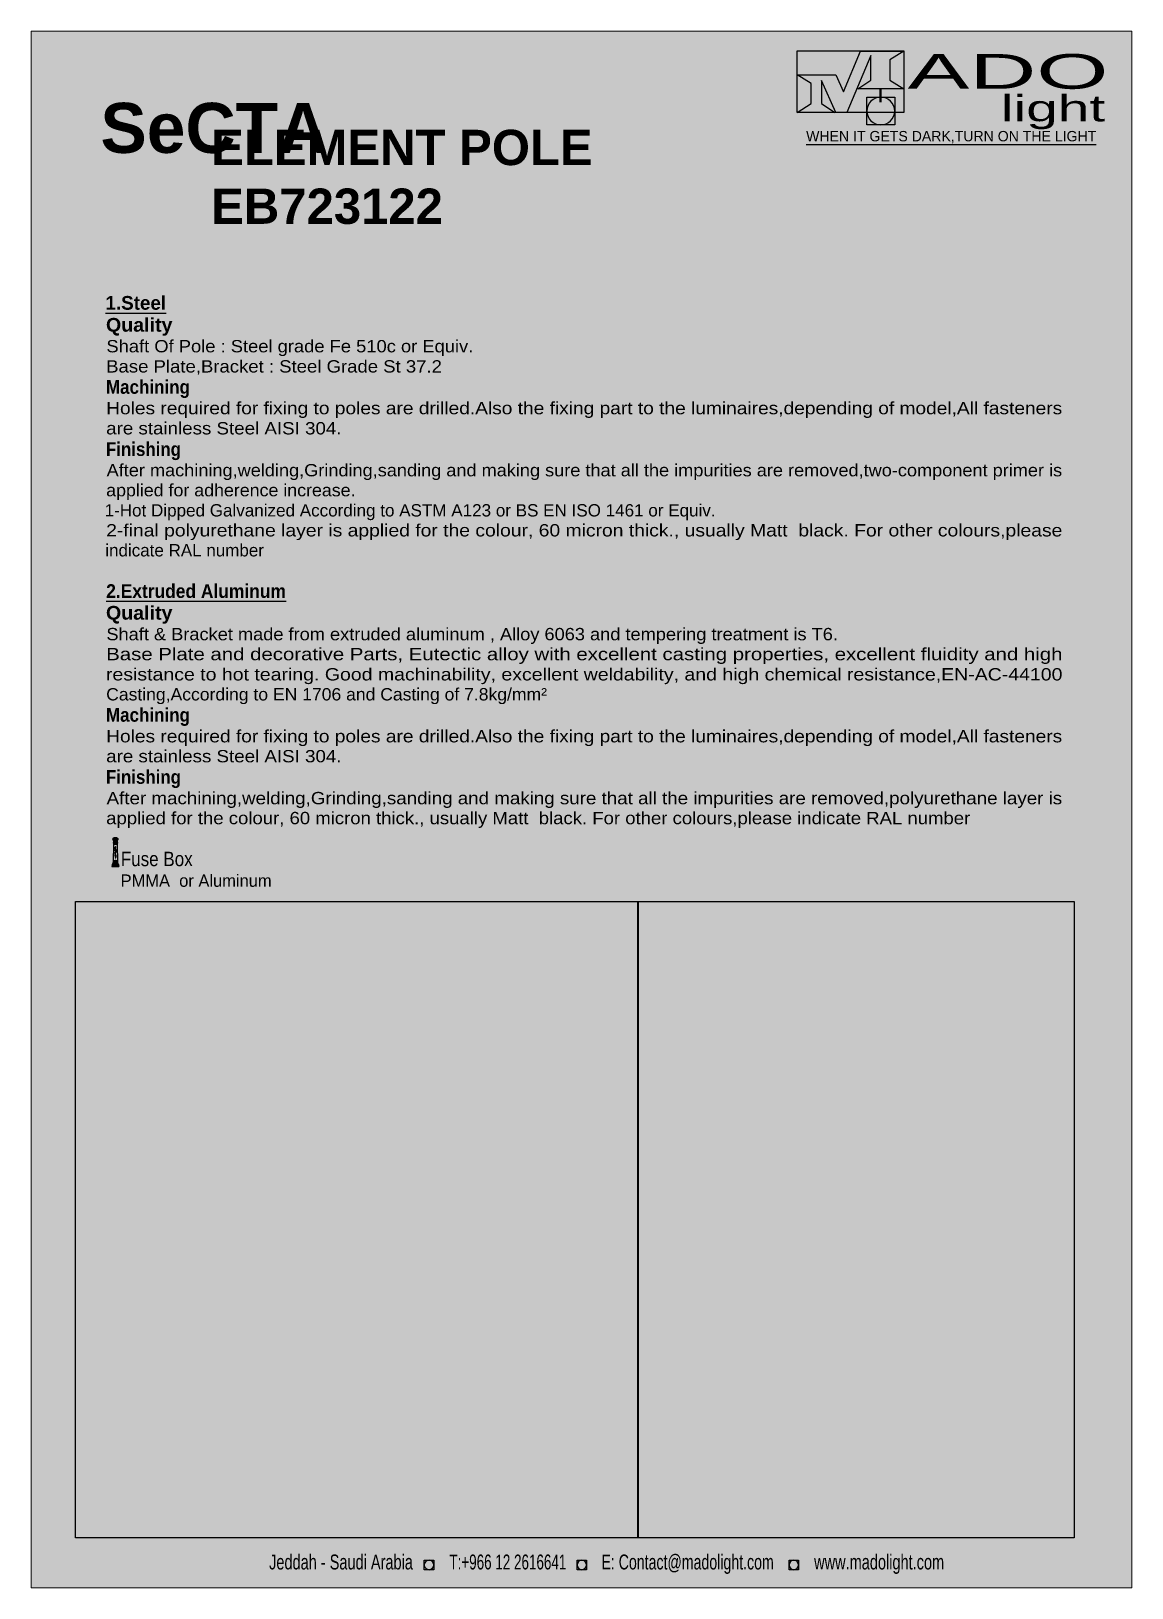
# Paper-space layout '01 - Element Pole' of a CAD drawing. Header units: millimetres. Extents: x 0 to 210, y 0 to 297.
# The model-space entities are those that its viewports show. They can reach past a viewport. Long polylines and large blocks are cut down to what shows.
import ezdxf
from ezdxf.enums import TextEntityAlignment as Align

# ---------------------------------------------------------------- set-up
doc = ezdxf.new("R2010")
doc.units = ezdxf.units.MM
for name, color, linetype in [('BACKGROUND', 254, 'Continuous'), ('IMAGES', 7, 'Continuous'), ('LINES', 7, 'Continuous'), ('TEXT', 7, 'Continuous')]:
    doc.layers.add(name, color=color, linetype=linetype)
doc.styles.add('AGENCY_FB', font='AGENCYR.TTF')
doc.styles.add('ARIAL_BOLD', font='arialbd.ttf')
doc.styles.add('BANKGOTHIC', font='bgothm.ttf')
doc.styles.add('FOOTLIGHT', font='FTLTLT.TTF')
doc.styles.add('LATINWIDE', font='LATINWD.TTF')
doc.styles.add('PHAGSPA_BOLD', font='phagspab.ttf')
doc.styles.add('TECHNIC_BOLD', font='technb_.ttf')
doc.styles.add('TECHNIC_LITE', font='techl___.ttf')
picture_1 = doc.add_image_def('image1.png', size_in_pixel=(321, 185))
picture_2 = doc.add_image_def('image2.png', size_in_pixel=(84, 83))
picture_3 = doc.add_image_def('image3.png', size_in_pixel=(29, 29))
picture_4 = doc.add_image_def('image4.png', size_in_pixel=(29, 29))
picture_5 = doc.add_image_def('image5.png', size_in_pixel=(29, 29))
picture_6 = doc.add_image_def('image6.jpg', size_in_pixel=(1690, 1911))
picture_7 = doc.add_image_def('image7.jpg', size_in_pixel=(1311, 1911))

psp = doc.layouts.new('01 - Element Pole')

msp = doc.modelspace()

# ---------------------------------------------------------------- texts
at = {"layer": 'TEXT', "true_color": 0xeb5701}
for s, height, style, p, p2 in [('ADO', 6.617, 'LATINWIDE', (167.13, 286.05), (205.44, 286.05)), ('light', 5.026, 'BANKGOTHIC', (184.95, 279.82), (204.8, 279.82))]:
    msp.add_text(s, height=height, dxfattribs=dict(at, style=style)).set_placement(p, p2, align=Align.FIT)
at = {"layer": 'TEXT', "true_color": 0xff7f00}
for s, height, style, p, p2 in [('SeCTA', 9.539, 'ARIAL_BOLD', (13.21, 273.81), (56.64, 273.81)), ('EB723122', 6.733, 'ARIAL_BOLD', (34.33, 260.27), (78.52, 260.27)), ('1.Steel', 2.62, 'TECHNIC_BOLD', (14.18, 243.88), (25.73, 243.88)), ('Quality', 2.62, 'TECHNIC_BOLD', (14.27, 239.69), (26.94, 239.69)), ('Machining', 2.62, 'TECHNIC_BOLD', (14.27, 227.84), (30.28, 227.84)), ('Finishing', 2.62, 'TECHNIC_BOLD', (14.27, 215.98), (28.57, 215.98)), ('2.Extruded Aluminum', 2.6195, 'TECHNIC_BOLD', (14.31, 188.89), (48.58, 188.89)), ('Quality', 2.62, 'TECHNIC_BOLD', (14.27, 184.74), (26.94, 184.74)), ('Machining', 2.62, 'TECHNIC_BOLD', (14.27, 165.27), (30.28, 165.27)), ('Finishing', 2.62, 'TECHNIC_BOLD', (14.27, 153.42), (28.57, 153.42)), ('Fuse Box', 2.75, 'FOOTLIGHT', (17.1, 137.71), (30.8, 137.71))]:
    msp.add_text(s, height=height, dxfattribs=dict(at, style=style)).set_placement(p, p2, align=Align.FIT)
at = {"layer": 'TEXT', "true_color": 0xcfcfcf, "style": 'ARIAL_BOLD'}
msp.add_text('ELEMENT POLE', height=6.7335, dxfattribs=at).set_placement((34.33, 271.48), (107.08, 271.48), align=Align.FIT)
at = {"layer": 'TEXT', "true_color": 0x767676, "style": 'PHAGSPA_BOLD'}
msp.add_text('WHEN IT GETS DARK,TURN ON THE LIGHT', height=1.9791, dxfattribs=at).set_placement((147.79, 276.01), (203.12, 276.01), align=Align.FIT)
at = {"layer": 'TEXT', "true_color": 0x000000}
for s, height, style, p, p2 in [('Shaft Of Pole : Steel grade Fe 510c or Equiv.', 2.3489, 'TECHNIC_LITE', (14.35, 235.75), (84.32, 235.75)), ('Base Plate,Bracket : Steel Grade St 37.2', 2.3489, 'TECHNIC_LITE', (14.31, 231.9), (78.33, 231.9)), ('Holes required for fixing to poles are drilled.Also the fixing part to the luminaires,depending of model,All fasteners', 2.34891, 'TECHNIC_LITE', (14.31, 223.94), (196.62, 223.94)), ('are stainless Steel AISI 304.', 2.3489, 'TECHNIC_LITE', (14.31, 220.09), (59.18, 220.09)), ('After machining,welding,Grinding,sanding and making sure that all the impurities are removed,two-component primer is', 2.34897, 'TECHNIC_LITE', (14.39, 212.09), (196.61, 212.09)), ('applied for adherence increase.', 2.3489, 'TECHNIC_LITE', (14.31, 208.28), (61.86, 208.28)), ('1-Hot Dipped Galvanized According to ASTM A123 or BS EN ISO 1461 or Equiv.', 2.3489, 'TECHNIC_LITE', (14.01, 204.43), (130.52, 204.43)), ('2-final polyurethane layer is applied for the colour, 60 micron thick., usually Matt  black. For other colours,please', 2.34891, 'TECHNIC_LITE', (14.31, 200.62), (196.65, 200.62)), ('indicate RAL number', 2.3489, 'TECHNIC_LITE', (14.14, 196.81), (44.39, 196.81)), ('Shaft & Bracket made from extruded aluminum , Alloy 6063 and tempering treatment is T6.', 2.3489, 'TECHNIC_LITE', (14.35, 180.81), (153.85, 180.81)), ('Base Plate and decorative Parts, Eutectic alloy with excellent casting properties, excellent fluidity and high', 2.34888, 'TECHNIC_LITE', (14.31, 177), (196.67, 177)), ('resistance to hot tearing. Good machinability, excellent weldability, and high chemical resistance,EN-AC-44100', 2.34888, 'TECHNIC_LITE', (14.27, 173.14), (196.67, 173.14)), ('Casting,According to EN 1706 and Casting of 7.8kg/mm²', 2.3489, 'TECHNIC_LITE', (14.31, 169.33), (98.37, 169.33)), ('Holes required for fixing to poles are drilled.Also the fixing part to the luminaires,depending of model,All fasteners', 2.34888, 'TECHNIC_LITE', (14.31, 161.33), (196.62, 161.33)), ('are stainless Steel AISI 304.', 2.3489, 'TECHNIC_LITE', (14.31, 157.52), (59.18, 157.52)), ('After machining,welding,Grinding,sanding and making sure that all the impurities are removed,polyurethane layer is', 2.34894, 'TECHNIC_LITE', (14.39, 149.52), (196.61, 149.52)), ('applied for the colour, 60 micron thick., usually Matt  black. For other colours,please indicate RAL number', 2.34891, 'TECHNIC_LITE', (14.31, 145.71), (179.08, 145.71)), ('PMMA  or Aluminum', 2.3489, 'TECHNIC_LITE', (17.06, 133.77), (45.86, 133.77)), ('Jeddah - Saudi Arabia', 2.8538, 'AGENCY_FB', (45.38, 3.51), (72.8, 3.51)), ('T:+966 12 2616641', 2.8538, 'AGENCY_FB', (79.76, 3.51), (102.06, 3.51)), ('E: Contact@madolight.com', 2.8538, 'AGENCY_FB', (108.75, 3.51), (141.62, 3.51)), ('www.madolight.com', 2.8538, 'AGENCY_FB', (149.31, 3.51), (174.11, 3.51))]:
    msp.add_text(s, height=height, dxfattribs=dict(at, style=style)).set_placement(p, p2, align=Align.FIT)

# ---------------------------------------------------------------- hatches: boundary and pattern name
at = {"layer": 'BACKGROUND', "true_color": 0xfffbf0}
msp.add_hatch(color=7, dxfattribs=at).paths.add_polyline_path([(0, 296.97), (209.97, 296.97), (209.97, 0), (0, 0)])

# ---------------------------------------------------------------- linework, layer by layer
at = {"layer": 'LINES', "true_color": 0xeb5701}
for points in [[(154.9, 285.45), (158.16, 293.24)], [(160.15, 292.4), (155.53, 281.52)], [(158.16, 293.24), (166.41, 293.24)], [(160.15, 287.7), (160.15, 292.4)], [(166.41, 293.24), (163.75, 291.55)], [(163.75, 291.55), (163.75, 287.7)], [(146.05, 288.71), (153.46, 288.71)], [(148.72, 287.02), (146.05, 288.71)], [(153.46, 288.71), (154.9, 285.45)], [(148.72, 283.21), (148.72, 287.02)], [(153.46, 281.52), (150.75, 287.61)], [(150.75, 287.61), (150.75, 283.21)], [(157.65, 286.05), (160.15, 287.7)], [(166.41, 286.05), (157.65, 286.05)], [(163.75, 287.7), (166.41, 286.05)], [(146.05, 281.52), (148.72, 283.21)], [(150.75, 283.21), (153.25, 281.52)], [(153.25, 281.52), (146.05, 281.52)], [(155.53, 281.52), (153.46, 281.52)]]:
    msp.add_lwpolyline(points, dxfattribs=at)
at = {"layer": 'LINES', "true_color": 0xffff00}
for points in [[(161.92, 283.46), (161.92, 286)], [(162.09, 283.46), (162.09, 286)]]:
    msp.add_lwpolyline(points, dxfattribs=at)
at = {"layer": 'LINES', "true_color": 0x767676}
msp.add_lwpolyline([(147.79, 275.38), (203.12, 275.38)], dxfattribs=at)
at = {"layer": 'LINES', "true_color": 0xff7f00}
for points in [[(14.18, 243.25), (25.74, 243.25)], [(14.31, 188.26), (48.64, 188.26)], [(15.62, 142.96), (15.62, 142.96)], [(16.51, 142.92), (15.62, 142.92)], [(15.62, 142.71), (16.51, 142.71)], [(15.62, 142.66), (15.62, 142.66)], [(15.62, 142.66), (16.47, 142.66)], [(15.66, 142.96), (16.47, 142.96)], [(16.47, 142.96), (16.47, 142.96)], [(16.47, 142.66), (16.47, 142.66)], [(15.71, 141.94), (15.66, 138.39)], [(15.71, 142.54), (16.43, 142.54)], [(15.71, 142.45), (16.38, 142.45)], [(15.71, 142.45), (15.71, 142.16)], [(15.71, 142.16), (16.38, 142.16)], [(15.71, 142.03), (15.71, 142.03)], [(15.71, 142.03), (16.43, 142.03)], [(16.43, 142.03), (15.71, 142.03)], [(15.71, 141.94), (16.38, 141.94)], [(15.71, 141.94), (16.38, 141.94)], [(15.71, 141.9), (16.38, 141.9)], [(15.75, 142.41), (15.79, 142.41)], [(15.75, 142.41), (15.75, 142.41)], [(15.75, 142.41), (15.79, 142.41)], [(15.75, 142.41), (15.75, 142.41)], [(15.75, 142.41), (15.79, 142.41)], [(15.75, 142.41), (15.75, 142.41)], [(15.75, 142.41), (15.79, 142.41)], [(15.75, 142.41), (15.75, 142.41)], [(15.75, 142.37), (15.75, 142.37)], [(15.75, 142.37), (15.75, 142.37)], [(15.75, 142.37), (15.75, 142.37)], [(15.75, 142.37), (15.79, 142.37)], [(15.75, 142.37), (15.75, 142.37)], [(15.75, 142.37), (15.79, 142.37)], [(15.75, 142.37), (15.75, 142.37)], [(15.75, 142.37), (15.79, 142.37)], [(15.75, 142.37), (15.75, 142.37)], [(15.75, 142.37), (15.79, 142.37)], [(15.75, 142.37), (15.75, 142.37)], [(15.75, 142.37), (15.75, 142.37)], [(15.75, 142.37), (15.75, 142.37)], [(15.75, 142.37), (15.75, 142.37)], [(15.75, 142.32), (15.75, 142.32)], [(15.75, 142.32), (15.75, 142.32)], [(15.75, 142.32), (15.75, 142.32)], [(15.75, 142.32), (15.75, 142.32)], [(15.75, 142.32), (15.75, 142.32)], [(15.75, 142.32), (15.75, 142.32)], [(15.75, 142.32), (15.75, 142.32)], [(15.75, 142.32), (15.75, 142.32)], [(15.75, 142.32), (15.75, 142.32)], [(15.75, 142.32), (15.75, 142.32)], [(15.75, 142.32), (15.75, 142.32)], [(15.75, 142.32), (15.75, 142.32)], [(15.75, 142.32), (15.75, 142.32)], [(15.75, 142.32), (15.75, 142.32)], [(15.75, 142.32), (15.75, 142.32)], [(15.75, 142.32), (15.75, 142.32)], [(15.75, 142.28), (15.75, 142.28)], [(15.75, 142.28), (15.75, 142.28)], [(15.75, 142.28), (15.75, 142.28)], [(15.75, 142.28), (15.75, 142.28)], [(15.75, 142.28), (15.75, 142.28)], [(15.75, 142.28), (15.75, 142.28)], [(15.75, 142.28), (15.75, 142.28)], [(15.75, 142.28), (15.75, 142.28)], [(15.75, 142.28), (15.75, 142.28)], [(15.75, 142.28), (15.75, 142.28)], [(15.75, 142.28), (15.75, 142.28)], [(15.75, 142.28), (15.75, 142.28)], [(15.75, 142.24), (15.75, 142.24)], [(15.75, 142.24), (15.75, 142.24)], [(15.75, 142.24), (15.75, 142.24)], [(15.75, 142.24), (15.75, 142.24)], [(15.75, 142.24), (15.75, 142.24)], [(15.75, 142.24), (15.75, 142.24)], [(15.75, 142.24), (15.75, 142.24)], [(15.75, 142.24), (15.75, 142.24)], [(15.75, 142.24), (15.75, 142.24)], [(15.75, 142.24), (15.75, 142.24)], [(15.75, 142.24), (15.75, 142.24)], [(15.75, 142.24), (15.75, 142.24)], [(15.75, 142.2), (15.75, 142.2)], [(15.75, 142.2), (15.75, 142.2)], [(15.75, 142.2), (15.75, 142.2)], [(15.75, 142.2), (15.75, 142.2)], [(15.75, 142.2), (15.75, 142.2)], [(15.75, 142.2), (15.75, 142.2)], [(15.75, 142.2), (15.75, 142.2)], [(15.75, 142.2), (15.75, 142.2)], [(15.79, 142.41), (15.79, 142.41)], [(15.79, 142.41), (15.79, 142.41)], [(15.79, 142.41), (15.79, 142.41)], [(15.79, 142.41), (15.79, 142.41)], [(15.79, 142.41), (15.79, 142.41)], [(15.79, 142.41), (15.79, 142.41)], [(15.79, 142.41), (15.79, 142.41)], [(15.79, 142.41), (15.79, 142.41)], [(15.79, 142.41), (15.79, 142.41)], [(15.79, 142.41), (15.79, 142.41)], [(15.79, 142.37), (15.79, 142.37)], [(15.79, 142.37), (15.79, 142.37)], [(15.79, 142.37), (15.79, 142.37)], [(15.79, 142.37), (15.79, 142.37)], [(15.79, 142.37), (15.79, 142.37)], [(15.79, 142.37), (15.83, 142.37)], [(15.79, 142.37), (15.79, 142.37)], [(15.79, 142.37), (15.83, 142.37)], [(15.79, 142.37), (15.79, 142.37)], [(15.79, 142.37), (15.79, 142.37)], [(15.79, 142.37), (15.79, 142.37)], [(15.79, 142.37), (15.79, 142.37)], [(15.79, 142.37), (15.79, 142.37)], [(15.79, 142.37), (15.79, 142.37)], [(15.79, 142.37), (15.79, 142.37)], [(15.79, 142.37), (15.79, 142.37)], [(15.79, 142.37), (15.79, 142.37)], [(15.79, 142.37), (15.79, 142.37)], [(15.79, 142.24), (15.79, 142.24)], [(15.79, 142.24), (15.79, 142.24)], [(15.79, 142.24), (15.79, 142.24)], [(15.79, 142.24), (15.79, 142.24)], [(15.79, 142.24), (15.79, 142.24)], [(15.79, 142.24), (15.79, 142.24)], [(15.79, 142.24), (15.79, 142.24)], [(15.79, 142.24), (15.79, 142.24)], [(15.79, 142.2), (15.79, 142.2)], [(15.79, 142.2), (15.79, 142.2)], [(15.79, 142.2), (15.79, 142.2)], [(15.79, 142.2), (15.79, 142.2)], [(15.79, 142.2), (15.83, 142.2)], [(15.79, 142.2), (15.79, 142.2)], [(15.79, 142.2), (15.79, 142.2)], [(15.79, 142.2), (15.83, 142.2)], [(15.79, 142.2), (15.79, 142.2)], [(15.79, 142.2), (15.83, 142.2)], [(15.79, 142.2), (15.79, 142.2)], [(15.79, 142.2), (15.79, 142.2)], [(15.79, 142.2), (15.83, 142.2)], [(15.79, 142.2), (15.79, 142.2)], [(15.79, 142.2), (15.79, 142.2)], [(15.79, 142.2), (15.79, 142.2)], [(15.79, 142.2), (15.79, 142.2)], [(15.79, 142.2), (15.79, 142.2)], [(15.83, 142.41), (15.83, 142.41)], [(15.83, 142.41), (15.83, 142.41)], [(15.83, 142.41), (15.83, 142.41)], [(15.83, 142.41), (15.83, 142.41)], [(15.83, 142.41), (15.83, 142.41)], [(15.83, 142.41), (15.83, 142.41)], [(15.83, 142.41), (15.83, 142.41)], [(15.83, 142.41), (15.83, 142.41)], [(15.83, 142.37), (15.83, 142.37)], [(15.83, 142.37), (15.83, 142.37)], [(15.83, 142.37), (15.83, 142.37)], [(15.83, 142.37), (15.83, 142.37)], [(15.83, 142.37), (15.87, 142.37)], [(15.83, 142.37), (15.83, 142.37)], [(15.83, 142.37), (15.87, 142.37)], [(15.83, 142.37), (15.83, 142.37)], [(15.83, 142.37), (15.87, 142.37)], [(15.83, 142.37), (15.83, 142.37)], [(15.83, 142.37), (15.87, 142.37)], [(15.83, 142.37), (15.83, 142.37)], [(15.83, 142.37), (15.83, 142.37)], [(15.83, 142.37), (15.83, 142.37)], [(15.83, 142.37), (15.83, 142.37)], [(15.83, 142.32), (15.87, 142.32)], [(15.83, 142.32), (15.83, 142.32)], [(15.83, 142.32), (15.83, 142.32)], [(15.83, 142.32), (15.83, 142.32)], [(15.83, 142.32), (15.83, 142.32)], [(15.83, 142.32), (15.83, 142.32)], [(15.83, 142.32), (15.87, 142.32)], [(15.83, 142.32), (15.83, 142.32)], [(15.83, 142.32), (15.83, 142.32)], [(15.83, 142.32), (15.83, 142.32)], [(15.83, 142.32), (15.83, 142.32)], [(15.83, 142.32), (15.83, 142.32)], [(15.83, 142.28), (15.87, 142.28)], [(15.83, 142.28), (15.83, 142.28)], [(15.83, 142.28), (15.87, 142.28)], [(15.83, 142.28), (15.83, 142.28)], [(15.83, 142.28), (15.87, 142.28)], [(15.83, 142.28), (15.83, 142.28)], [(15.83, 142.28), (15.87, 142.28)], [(15.83, 142.28), (15.83, 142.28)], [(15.83, 142.24), (15.83, 142.24)], [(15.83, 142.24), (15.83, 142.24)], [(15.83, 142.24), (15.83, 142.24)], [(15.83, 142.24), (15.83, 142.24)], [(15.83, 142.24), (15.83, 142.24)], [(15.83, 142.24), (15.83, 142.24)], [(15.83, 142.24), (15.83, 142.24)], [(15.83, 142.24), (15.83, 142.24)], [(15.83, 142.24), (15.83, 142.24)], [(15.83, 142.24), (15.83, 142.24)], [(15.83, 142.24), (15.83, 142.24)], [(15.83, 142.24), (15.83, 142.24)], [(15.83, 142.24), (15.83, 142.24)], [(15.83, 142.24), (15.83, 142.24)], [(15.83, 142.24), (15.83, 142.24)], [(15.83, 142.24), (15.83, 142.24)], [(15.83, 142.2), (15.83, 142.2)], [(15.83, 142.2), (15.83, 142.2)], [(15.83, 142.2), (15.83, 142.2)], [(15.83, 142.2), (15.83, 142.2)], [(15.83, 142.2), (15.83, 142.2)], [(15.83, 142.2), (15.83, 142.2)], [(15.83, 142.2), (15.83, 142.2)], [(15.83, 142.2), (15.83, 142.2)], [(15.83, 142.2), (15.83, 142.2)], [(15.83, 142.2), (15.83, 142.2)], [(15.87, 142.37), (15.87, 142.37)], [(15.87, 142.37), (15.87, 142.37)], [(15.87, 142.32), (15.87, 142.32)], [(15.87, 142.32), (15.87, 142.32)], [(15.87, 142.32), (15.87, 142.32)], [(15.87, 142.32), (15.87, 142.32)], [(15.87, 142.32), (15.87, 142.32)], [(15.87, 142.32), (15.87, 142.32)], [(15.87, 142.32), (15.87, 142.32)], [(15.87, 142.32), (15.87, 142.32)], [(15.87, 142.32), (15.87, 142.32)], [(15.87, 142.32), (15.87, 142.32)], [(15.87, 142.28), (15.87, 142.28)], [(15.87, 142.28), (15.87, 142.28)], [(15.87, 142.28), (15.87, 142.28)], [(15.87, 142.28), (15.87, 142.28)], [(15.87, 142.28), (15.87, 142.28)], [(15.87, 142.28), (15.87, 142.28)], [(15.87, 142.28), (15.87, 142.28)], [(15.87, 142.28), (15.87, 142.28)], [(15.87, 142.24), (15.87, 142.24)], [(15.87, 142.24), (15.87, 142.24)], [(15.87, 142.24), (15.87, 142.24)], [(15.87, 142.24), (15.87, 142.24)], [(15.87, 142.24), (15.87, 142.24)], [(15.87, 142.24), (15.87, 142.24)], [(15.87, 142.24), (15.87, 142.24)], [(15.87, 142.24), (15.87, 142.24)], [(15.96, 142.32), (15.96, 142.28), (15.96, 142.32)], [(15.96, 142.32), (15.96, 142.32)], [(15.96, 142.32), (15.96, 142.32)], [(16, 142.32), (15.96, 142.32), (16, 142.32)], [(15.96, 142.32), (15.96, 142.32)], [(15.96, 142.28), (16, 142.32), (15.96, 142.28)], [(15.96, 142.32), (16, 142.32), (15.96, 142.32)], [(15.96, 142.32), (15.96, 142.32)], [(16, 142.32), (15.96, 142.32), (16, 142.32)], [(15.96, 142.32), (15.96, 142.32)], [(15.96, 142.24), (16, 142.28), (15.96, 142.24)], [(16, 142.28), (15.96, 142.28), (16, 142.28)], [(15.96, 142.28), (15.96, 142.28)], [(15.96, 142.28), (15.96, 142.28)], [(15.96, 142.28), (16, 142.28), (15.96, 142.28)], [(15.96, 142.28), (15.96, 142.28)], [(16, 142.28), (15.96, 142.24), (16, 142.28)], [(15.96, 142.28), (15.96, 142.28)], [(16, 142.24), (15.96, 142.24), (16, 142.24)], [(15.96, 142.24), (15.96, 142.24)], [(15.96, 142.24), (15.96, 142.24)], [(15.96, 142.24), (15.96, 142.24)], [(15.96, 142.24), (16, 142.24), (15.96, 142.24)], [(15.96, 142.24), (15.96, 142.24)], [(15.96, 140.84), (15.96, 140.84)], [(15.96, 139.83), (15.96, 139.83)], [(16, 142.41), (16.04, 142.37), (16, 142.41)], [(16, 142.41), (16, 142.41)], [(16, 142.37), (16, 142.41), (16, 142.37)], [(16, 142.41), (16, 142.41)], [(16, 142.41), (16, 142.37), (16, 142.41)], [(16, 142.41), (16, 142.41)], [(16.04, 142.37), (16, 142.41), (16.04, 142.37)], [(16, 142.41), (16, 142.41)], [(16, 142.37), (16, 142.37)], [(16, 142.37), (16, 142.37)], [(16, 142.32), (16, 142.37), (16, 142.32)], [(16, 142.37), (16, 142.37)], [(16, 142.37), (16, 142.32), (16, 142.37)], [(16, 142.37), (16, 142.37)], [(16, 142.37), (16, 142.37)], [(16, 142.37), (16, 142.37)], [(16, 142.32), (16, 142.32)], [(16, 142.32), (16, 142.32)], [(16, 142.32), (16, 142.32)], [(16, 142.32), (16, 142.32)], [(16, 142.32), (16, 142.32)], [(16, 142.32), (16, 142.32)], [(16, 142.28), (16, 142.28)], [(16, 142.28), (16, 142.28)], [(16, 142.28), (16, 142.28)], [(16, 142.28), (16, 142.28)], [(16.04, 142.24), (16, 142.2), (16.04, 142.24)], [(16, 142.2), (16, 142.24), (16, 142.2)], [(16, 142.24), (16, 142.24)], [(16, 142.24), (16, 142.24)], [(16, 142.24), (16, 142.24)], [(16, 142.24), (16, 142.2), (16, 142.24)], [(16, 142.24), (16, 142.24)], [(16, 142.2), (16.04, 142.24), (16, 142.2)], [(16, 142.2), (16, 142.2)], [(16, 142.2), (16, 142.2)], [(16, 142.2), (16, 142.2)], [(16, 142.2), (16, 142.2)], [(16, 141.01), (16.13, 140.84)], [(16, 141.01), (16.13, 140.84)], [(16.09, 140.8), (16, 140.8)], [(16.09, 140.8), (16, 140.8)], [(16, 139.95), (16.13, 139.83)], [(16, 139.95), (16.13, 139.83)], [(16.09, 139.74), (16, 139.74)], [(16.09, 139.74), (16, 139.74)], [(16.04, 142.41), (16.09, 142.37), (16.04, 142.41)], [(16.04, 142.41), (16.04, 142.41)], [(16.04, 142.37), (16.04, 142.41), (16.04, 142.37)], [(16.04, 142.41), (16.04, 142.41)], [(16.04, 142.41), (16.04, 142.37), (16.04, 142.41)], [(16.04, 142.41), (16.04, 142.41)], [(16.09, 142.37), (16.04, 142.41), (16.09, 142.37)], [(16.04, 142.41), (16.04, 142.41)], [(16.04, 142.37), (16.04, 142.37)], [(16.04, 142.37), (16.04, 142.37)], [(16.04, 142.37), (16.04, 142.37)], [(16.04, 142.37), (16.04, 142.37)], [(16.04, 142.2), (16.04, 142.24), (16.04, 142.2)], [(16.04, 142.24), (16.04, 142.24)], [(16.04, 142.24), (16.04, 142.24)], [(16.04, 142.24), (16.04, 142.24)], [(16.04, 142.24), (16.04, 142.2), (16.04, 142.24)], [(16.04, 142.24), (16.04, 142.24)], [(16.09, 142.2), (16.04, 142.2), (16.09, 142.2)], [(16.04, 142.2), (16.04, 142.2)], [(16.04, 142.2), (16.04, 142.2)], [(16.04, 142.2), (16.04, 142.2)], [(16.04, 142.2), (16.04, 142.2)], [(16.04, 142.2), (16.04, 142.2)], [(16.04, 142.2), (16.09, 142.2), (16.04, 142.2)], [(16.04, 142.2), (16.04, 142.2)], [(16.04, 142.16), (16.04, 142.16)], [(16.04, 141.39), (16.09, 141.39)], [(16.09, 141.39), (16.04, 141.39)], [(16.04, 141.27), (16.04, 141.27)], [(16.04, 141.27), (16.04, 141.27)], [(16.04, 140.63), (16.09, 140.63)], [(16.04, 140.63), (16.09, 140.63)], [(16.04, 140.25), (16.04, 140.25)], [(16.04, 140.25), (16.04, 140.25)], [(16.04, 139.62), (16.09, 139.62)], [(16.04, 139.62), (16.09, 139.62)], [(16.09, 142.41), (16.09, 142.37), (16.09, 142.41)], [(16.09, 142.41), (16.09, 142.41)], [(16.09, 142.37), (16.09, 142.41), (16.09, 142.37)], [(16.09, 142.41), (16.09, 142.41)], [(16.09, 142.41), (16.09, 142.37), (16.09, 142.41)], [(16.09, 142.41), (16.09, 142.41)], [(16.09, 142.37), (16.09, 142.41), (16.09, 142.37)], [(16.09, 142.41), (16.09, 142.41)], [(16.09, 142.37), (16.13, 142.37), (16.09, 142.37)], [(16.09, 142.37), (16.09, 142.37)], [(16.09, 142.37), (16.09, 142.37)], [(16.09, 142.37), (16.09, 142.37)], [(16.09, 142.37), (16.09, 142.37)], [(16.09, 142.37), (16.09, 142.37)], [(16.09, 142.37), (16.09, 142.37)], [(16.09, 142.37), (16.09, 142.37)], [(16.13, 142.37), (16.09, 142.37), (16.13, 142.37)], [(16.09, 142.37), (16.09, 142.37)], [(16.13, 142.2), (16.09, 142.24), (16.13, 142.2)], [(16.09, 142.24), (16.09, 142.24)], [(16.09, 142.24), (16.09, 142.2), (16.09, 142.24)], [(16.09, 142.24), (16.09, 142.24)], [(16.09, 142.2), (16.09, 142.24), (16.09, 142.2)], [(16.09, 142.24), (16.09, 142.24)], [(16.09, 142.24), (16.13, 142.2), (16.09, 142.24)], [(16.09, 142.24), (16.09, 142.24)], [(16.09, 142.2), (16.09, 142.2)], [(16.09, 142.2), (16.09, 142.2)], [(16.09, 142.2), (16.09, 142.2)], [(16.09, 142.2), (16.09, 142.2)], [(16.09, 140.76), (16.09, 140.76)], [(16.09, 140.76), (16.09, 140.76)], [(16.09, 139.74), (16.09, 139.74)], [(16.09, 139.74), (16.09, 139.74)], [(16.13, 142.37), (16.13, 142.32), (16.13, 142.37)], [(16.13, 142.37), (16.13, 142.37)], [(16.13, 142.37), (16.13, 142.37)], [(16.13, 142.37), (16.13, 142.37)], [(16.13, 142.32), (16.13, 142.37), (16.13, 142.32)], [(16.13, 142.37), (16.13, 142.37)], [(16.13, 142.32), (16.17, 142.28), (16.13, 142.32)], [(16.13, 142.32), (16.13, 142.32)], [(16.17, 142.32), (16.13, 142.32), (16.17, 142.32)], [(16.13, 142.32), (16.13, 142.32)], [(16.13, 142.32), (16.17, 142.32), (16.13, 142.32)], [(16.13, 142.32), (16.13, 142.32)], [(16.13, 142.32), (16.13, 142.32)], [(16.13, 142.32), (16.13, 142.32)], [(16.17, 142.28), (16.13, 142.32), (16.17, 142.28)], [(16.13, 142.32), (16.13, 142.32)], [(16.17, 142.32), (16.13, 142.32), (16.17, 142.32)], [(16.13, 142.32), (16.13, 142.32)], [(16.13, 142.32), (16.17, 142.32), (16.13, 142.32)], [(16.13, 142.32), (16.13, 142.32)], [(16.17, 142.28), (16.13, 142.28), (16.17, 142.28)], [(16.13, 142.28), (16.13, 142.28)], [(16.13, 142.28), (16.13, 142.24), (16.13, 142.28)], [(16.13, 142.28), (16.13, 142.28)], [(16.13, 142.24), (16.13, 142.28), (16.13, 142.24)], [(16.13, 142.28), (16.13, 142.28)], [(16.13, 142.28), (16.17, 142.28), (16.13, 142.28)], [(16.13, 142.28), (16.13, 142.28)], [(16.13, 142.24), (16.13, 142.24)], [(16.13, 142.24), (16.13, 142.24)], [(16.13, 142.24), (16.13, 142.2), (16.13, 142.24)], [(16.13, 142.24), (16.13, 142.24)], [(16.13, 142.2), (16.13, 142.24), (16.13, 142.2)], [(16.13, 142.24), (16.13, 142.24)], [(16.13, 142.24), (16.13, 142.24)], [(16.13, 142.24), (16.13, 142.24)], [(16.13, 142.2), (16.13, 142.2)], [(16.13, 142.2), (16.13, 142.2)], [(16.13, 142.2), (16.13, 142.2)], [(16.13, 142.2), (16.13, 142.2)], [(16.17, 142.32), (16.17, 142.32)], [(16.17, 142.32), (16.17, 142.32)], [(16.17, 142.32), (16.17, 142.32)], [(16.17, 142.32), (16.17, 142.32)], [(16.17, 142.28), (16.17, 142.28)], [(16.17, 142.28), (16.17, 142.28)], [(16.17, 142.28), (16.17, 142.28)], [(16.17, 142.28), (16.17, 142.28)], [(16.26, 142.28), (16.21, 142.28)], [(16.26, 142.28), (16.21, 142.28)], [(16.21, 142.28), (16.21, 142.28)], [(16.26, 142.37), (16.26, 142.37)], [(16.26, 142.37), (16.26, 142.37)], [(16.26, 142.37), (16.26, 142.37)], [(16.26, 142.37), (16.26, 142.37)], [(16.26, 142.37), (16.26, 142.37)], [(16.26, 142.37), (16.26, 142.37)], [(16.26, 142.37), (16.26, 142.37)], [(16.26, 142.37), (16.26, 142.37)], [(16.26, 142.32), (16.26, 142.32)], [(16.26, 142.32), (16.26, 142.32)], [(16.26, 142.32), (16.26, 142.32)], [(16.26, 142.32), (16.26, 142.32)], [(16.26, 142.32), (16.26, 142.32)], [(16.26, 142.32), (16.26, 142.32)], [(16.26, 142.32), (16.26, 142.32)], [(16.26, 142.32), (16.26, 142.32)], [(16.26, 142.32), (16.26, 142.32)], [(16.26, 142.32), (16.26, 142.32)], [(16.26, 142.32), (16.26, 142.32)], [(16.26, 142.32), (16.26, 142.32)], [(16.26, 142.32), (16.26, 142.32)], [(16.26, 142.32), (16.26, 142.32)], [(16.26, 142.32), (16.26, 142.32)], [(16.26, 142.32), (16.26, 142.32)], [(16.26, 142.28), (16.26, 142.28)], [(16.26, 142.28), (16.26, 142.28)], [(16.26, 142.28), (16.26, 142.28)], [(16.26, 142.28), (16.26, 142.28)], [(16.26, 142.28), (16.26, 142.28)], [(16.26, 142.28), (16.26, 142.28)], [(16.26, 142.28), (16.26, 142.28)], [(16.26, 142.28), (16.26, 142.28)], [(16.26, 142.28), (16.26, 142.28)], [(16.26, 142.28), (16.26, 142.28)], [(16.26, 142.28), (16.26, 142.28)], [(16.3, 142.24), (16.26, 142.24)], [(16.26, 142.24), (16.26, 142.24)], [(16.26, 142.24), (16.26, 142.24)], [(16.3, 142.24), (16.26, 142.24)], [(16.26, 142.24), (16.26, 142.24)], [(16.26, 142.24), (16.26, 142.24)], [(16.26, 142.24), (16.26, 142.24)], [(16.26, 142.24), (16.26, 142.24)], [(16.26, 142.24), (16.26, 142.24)], [(16.26, 142.24), (16.26, 142.24)], [(16.26, 142.24), (16.26, 142.24)], [(16.26, 142.24), (16.26, 142.24)], [(16.3, 142.2), (16.26, 142.2)], [(16.26, 142.2), (16.26, 142.2)], [(16.3, 142.2), (16.26, 142.2)], [(16.26, 142.2), (16.26, 142.2)], [(16.26, 142.2), (16.26, 142.2)], [(16.26, 142.2), (16.26, 142.2)], [(16.26, 142.2), (16.26, 142.2)], [(16.26, 140.84), (16.26, 140.84)], [(16.26, 139.83), (16.26, 139.83)], [(16.34, 142.41), (16.3, 142.41)], [(16.34, 142.41), (16.3, 142.41)], [(16.3, 142.41), (16.3, 142.41)], [(16.3, 142.41), (16.3, 142.41)], [(16.3, 142.41), (16.3, 142.41)], [(16.3, 142.41), (16.3, 142.41)], [(16.3, 142.41), (16.3, 142.41)], [(16.3, 142.41), (16.3, 142.41)], [(16.3, 142.41), (16.3, 142.41)], [(16.3, 142.41), (16.3, 142.41)], [(16.3, 142.41), (16.3, 142.41)], [(16.34, 142.41), (16.3, 142.41)], [(16.34, 142.41), (16.3, 142.41)], [(16.3, 142.41), (16.3, 142.41)], [(16.3, 142.37), (16.3, 142.37)], [(16.3, 142.37), (16.3, 142.37)], [(16.3, 142.37), (16.3, 142.37)], [(16.3, 142.37), (16.3, 142.37)], [(16.3, 142.37), (16.3, 142.37)], [(16.3, 142.37), (16.3, 142.37)], [(16.3, 142.37), (16.3, 142.37)], [(16.3, 142.37), (16.3, 142.37)], [(16.3, 142.37), (16.3, 142.37)], [(16.3, 142.37), (16.3, 142.37)], [(16.3, 142.37), (16.3, 142.37)], [(16.3, 142.37), (16.3, 142.37)], [(16.3, 142.37), (16.3, 142.37)], [(16.3, 142.37), (16.3, 142.37)], [(16.3, 142.37), (16.3, 142.37)], [(16.3, 142.37), (16.3, 142.37)], [(16.3, 142.24), (16.3, 142.24)], [(16.3, 142.24), (16.3, 142.24)], [(16.3, 142.24), (16.3, 142.24)], [(16.3, 142.24), (16.3, 142.24)], [(16.3, 142.24), (16.3, 142.24)], [(16.3, 142.24), (16.3, 142.24)], [(16.3, 142.24), (16.3, 142.24)], [(16.3, 142.24), (16.3, 142.24)], [(16.3, 142.24), (16.3, 142.24)], [(16.3, 142.24), (16.3, 142.24)], [(16.34, 142.2), (16.3, 142.2)], [(16.3, 142.2), (16.3, 142.2)], [(16.3, 142.2), (16.3, 142.2)], [(16.34, 142.2), (16.3, 142.2)], [(16.3, 142.2), (16.3, 142.2)], [(16.3, 142.2), (16.3, 142.2)], [(16.3, 142.2), (16.3, 142.2)], [(16.3, 142.2), (16.3, 142.2)], [(16.3, 142.2), (16.3, 142.2)], [(16.3, 142.2), (16.3, 142.2)], [(16.34, 142.2), (16.3, 142.2)], [(16.3, 142.2), (16.3, 142.2)], [(16.3, 142.2), (16.3, 142.2)], [(16.34, 142.2), (16.3, 142.2)], [(16.34, 142.41), (16.34, 142.41)], [(16.34, 142.41), (16.34, 142.41)], [(16.34, 142.41), (16.34, 142.41)], [(16.34, 142.41), (16.34, 142.41)], [(16.34, 142.41), (16.34, 142.41)], [(16.34, 142.41), (16.34, 142.41)], [(16.34, 142.41), (16.34, 142.41)], [(16.34, 142.41), (16.34, 142.41)], [(16.34, 142.41), (16.34, 142.41)], [(16.34, 142.41), (16.34, 142.41)], [(16.34, 142.41), (16.34, 142.41)], [(16.34, 142.41), (16.34, 142.41)], [(16.34, 142.37), (16.34, 142.37)], [(16.34, 142.37), (16.34, 142.37)], [(16.34, 142.37), (16.34, 142.37)], [(16.34, 142.37), (16.34, 142.37)], [(16.34, 142.37), (16.34, 142.37)], [(16.34, 142.37), (16.34, 142.37)], [(16.34, 142.37), (16.34, 142.37)], [(16.34, 142.37), (16.34, 142.37)], [(16.34, 142.37), (16.34, 142.37)], [(16.34, 142.37), (16.34, 142.37)], [(16.34, 142.37), (16.34, 142.37)], [(16.34, 142.37), (16.34, 142.37)], [(16.34, 142.37), (16.34, 142.37)], [(16.34, 142.37), (16.34, 142.37)], [(16.34, 142.37), (16.34, 142.37)], [(16.38, 142.37), (16.34, 142.37)], [(16.38, 142.37), (16.34, 142.37)], [(16.34, 142.37), (16.34, 142.37)], [(16.38, 142.32), (16.34, 142.32)], [(16.38, 142.32), (16.34, 142.32)], [(16.34, 142.32), (16.34, 142.32)], [(16.38, 142.32), (16.34, 142.32)], [(16.38, 142.32), (16.34, 142.32)], [(16.34, 142.32), (16.34, 142.32)], [(16.38, 142.28), (16.34, 142.28)], [(16.34, 142.28), (16.34, 142.28)], [(16.38, 142.28), (16.34, 142.28)], [(16.34, 142.24), (16.34, 142.24)], [(16.34, 142.24), (16.34, 142.24)], [(16.34, 142.24), (16.34, 142.24)], [(16.34, 142.24), (16.34, 142.24)], [(16.34, 142.24), (16.34, 142.24)], [(16.34, 142.24), (16.34, 142.24)], [(16.34, 142.24), (16.34, 142.24)], [(16.34, 142.24), (16.34, 142.24)], [(16.34, 142.24), (16.34, 142.24)], [(16.34, 142.24), (16.34, 142.24)], [(16.34, 142.24), (16.34, 142.24)], [(16.34, 142.24), (16.34, 142.24)], [(16.34, 142.24), (16.34, 142.24)], [(16.34, 142.24), (16.34, 142.24)], [(16.34, 142.24), (16.34, 142.24)], [(16.34, 142.24), (16.34, 142.24)], [(16.34, 142.2), (16.34, 142.2)], [(16.34, 142.2), (16.34, 142.2)], [(16.34, 142.2), (16.34, 142.2)], [(16.34, 142.2), (16.34, 142.2)], [(16.34, 142.2), (16.34, 142.2)], [(16.34, 142.2), (16.34, 142.2)], [(16.34, 142.2), (16.34, 142.2)], [(16.34, 142.2), (16.34, 142.2)], [(16.34, 142.2), (16.34, 142.2)], [(16.34, 142.2), (16.34, 142.2)], [(16.34, 142.2), (16.34, 142.2)], [(16.34, 142.2), (16.34, 142.2)], [(16.34, 142.2), (16.34, 142.2)], [(16.34, 142.2), (16.34, 142.2)], [(16.34, 142.2), (16.34, 142.2)], [(16.34, 142.2), (16.34, 142.2)], [(16.34, 142.2), (16.34, 142.2)], [(16.34, 142.2), (16.34, 142.2)], [(16.38, 142.45), (16.38, 142.16)], [(16.38, 142.37), (16.38, 142.37)], [(16.38, 142.37), (16.38, 142.37)], [(16.38, 142.37), (16.38, 142.37)], [(16.38, 142.37), (16.38, 142.37)], [(16.38, 142.37), (16.38, 142.37)], [(16.38, 142.37), (16.38, 142.37)], [(16.38, 142.32), (16.38, 142.32)], [(16.38, 142.32), (16.38, 142.32)], [(16.38, 142.32), (16.38, 142.32)], [(16.38, 142.32), (16.38, 142.32)], [(16.38, 142.32), (16.38, 142.32)], [(16.38, 142.32), (16.38, 142.32)], [(16.38, 142.32), (16.38, 142.32)], [(16.38, 142.32), (16.38, 142.32)], [(16.38, 142.32), (16.38, 142.32)], [(16.38, 142.32), (16.38, 142.32)], [(16.38, 142.32), (16.38, 142.32)], [(16.38, 142.32), (16.38, 142.32)], [(16.38, 142.32), (16.38, 142.32)], [(16.38, 142.32), (16.38, 142.32)], [(16.38, 142.28), (16.38, 142.28)], [(16.38, 142.28), (16.38, 142.28)], [(16.38, 142.28), (16.38, 142.28)], [(16.38, 142.28), (16.38, 142.28)], [(16.38, 142.28), (16.38, 142.28)], [(16.38, 142.28), (16.38, 142.28)], [(16.38, 142.28), (16.38, 142.28)], [(16.38, 142.28), (16.38, 142.28)], [(16.38, 142.28), (16.38, 142.28)], [(16.38, 142.28), (16.38, 142.28)], [(16.38, 142.28), (16.38, 142.28)], [(16.38, 142.24), (16.38, 142.24)], [(16.38, 142.24), (16.38, 142.24)], [(16.38, 142.24), (16.38, 142.24)], [(16.38, 142.24), (16.38, 142.24)], [(16.38, 142.24), (16.38, 142.24)], [(16.38, 142.24), (16.38, 142.24)], [(16.38, 142.24), (16.38, 142.24)], [(16.38, 142.24), (16.38, 142.24)], [(16.38, 141.94), (16.47, 138.39)], [(16.43, 142.03), (16.43, 142.03)], [(15.45, 137.8), (15.41, 137.8)], [(15.41, 137.8), (15.41, 137.67)], [(15.41, 137.67), (16.72, 137.67)], [(15.45, 138.05), (15.45, 138.05)], [(15.45, 137.84), (15.45, 137.8)], [(15.45, 137.84), (16.68, 137.84)], [(15.45, 137.8), (16.68, 137.8)], [(15.49, 138.09), (15.54, 138.09)], [(15.49, 138.05), (15.49, 138.05)], [(15.49, 138.05), (15.49, 138.05)], [(15.49, 138.05), (15.49, 138.05)], [(15.49, 138.05), (15.49, 138.05)], [(15.49, 138.05), (15.49, 138.05)], [(15.49, 138.05), (15.49, 138.05)], [(15.49, 138.05), (15.49, 138.05)], [(15.49, 138.01), (15.49, 138.01)], [(15.49, 138.01), (15.49, 137.96)], [(15.49, 137.96), (16.64, 137.96)], [(15.49, 137.96), (15.49, 137.96)], [(15.49, 137.96), (15.49, 137.96)], [(16.64, 137.96), (15.49, 137.96)], [(15.49, 137.84), (16.59, 137.84)], [(15.54, 138.18), (15.54, 138.09)], [(15.54, 138.18), (16.55, 138.18)], [(15.54, 138.09), (16.55, 138.09)], [(15.54, 138.05), (15.54, 138.05)], [(15.54, 138.05), (15.54, 138.05)], [(15.54, 138.05), (15.54, 138.05)], [(15.54, 138.05), (15.54, 138.05)], [(15.54, 138.01), (15.54, 138.01)], [(15.54, 138.01), (15.54, 138.01)], [(15.54, 138.01), (15.54, 138.01)], [(15.54, 138.01), (15.54, 138.01)], [(15.54, 138.01), (15.54, 138.01)], [(15.54, 138.01), (15.54, 138.01)], [(15.54, 138.01), (15.54, 138.01)], [(15.54, 138.01), (15.54, 138.01)], [(15.54, 138.01), (15.54, 138.01)], [(15.54, 137.96), (15.54, 137.96)], [(15.54, 137.96), (15.54, 137.96)], [(15.54, 137.96), (15.54, 137.96)], [(15.54, 137.96), (15.54, 137.96)], [(15.58, 138.05), (15.58, 138.05)], [(15.58, 138.05), (15.58, 138.05)], [(15.58, 138.05), (15.58, 138.05)], [(15.58, 138.05), (15.58, 138.05)], [(15.58, 138.05), (15.58, 138.05)], [(15.58, 138.05), (15.58, 138.05)], [(15.58, 138.05), (15.58, 138.05)], [(15.58, 138.05), (15.58, 138.05)], [(15.62, 138.05), (15.62, 138.05)], [(15.62, 138.05), (15.62, 138.05)], [(15.62, 138.05), (15.62, 138.05)], [(15.62, 138.05), (15.62, 138.05)], [(15.62, 138.01), (15.62, 138.01)], [(15.62, 138.01), (15.62, 138.01)], [(15.62, 138.01), (15.62, 138.01)], [(15.62, 138.01), (15.62, 138.01)], [(15.62, 138.01), (15.62, 138.01)], [(15.62, 138.01), (15.62, 138.01)], [(15.62, 138.01), (15.62, 138.01)], [(15.62, 137.96), (15.62, 137.96)], [(15.62, 137.96), (15.62, 137.96)], [(15.62, 137.96), (15.62, 137.96)], [(15.62, 137.96), (15.62, 137.96)], [(15.66, 138.05), (15.66, 138.05)], [(15.66, 138.05), (15.66, 138.05)], [(15.66, 138.05), (15.66, 138.05)], [(15.66, 138.05), (15.66, 138.05)], [(15.66, 138.05), (15.66, 138.05)], [(15.66, 138.05), (15.66, 138.05)], [(15.66, 138.05), (15.66, 138.05)], [(15.66, 138.05), (15.66, 138.05)], [(15.66, 138.05), (15.66, 138.05)], [(15.66, 138.05), (15.66, 138.05)], [(15.66, 138.01), (15.66, 138.01)], [(15.66, 138.01), (15.66, 138.01)], [(15.66, 138.01), (15.66, 138.01)], [(15.66, 137.96), (15.66, 137.96)], [(15.66, 137.96), (15.66, 137.96)], [(15.71, 138.6), (15.71, 138.39)], [(15.71, 138.6), (15.71, 138.6)], [(15.71, 138.39), (15.71, 138.6)], [(15.71, 138.6), (15.71, 138.6)], [(15.71, 138.6), (15.71, 138.6)], [(15.71, 138.6), (15.71, 138.39)], [(15.71, 138.05), (15.71, 138.05)], [(15.71, 138.05), (15.71, 138.05)], [(15.71, 138.05), (15.71, 138.05)], [(15.71, 138.05), (15.71, 138.05)], [(15.71, 138.05), (15.71, 138.05)], [(15.71, 138.05), (15.71, 138.05)], [(15.71, 138.01), (15.71, 138.01)], [(15.71, 138.01), (15.71, 138.01)], [(15.71, 138.01), (15.71, 138.01)], [(15.71, 138.01), (15.71, 138.01)], [(15.71, 138.01), (15.71, 138.01)], [(15.71, 137.96), (15.71, 137.96)], [(15.71, 137.96), (15.71, 137.96)], [(15.71, 137.96), (15.71, 137.96)], [(15.75, 138.56), (15.75, 138.51)], [(15.75, 138.56), (15.75, 138.51)], [(15.75, 138.51), (15.75, 138.56)], [(15.75, 138.05), (15.75, 138.05)], [(15.75, 138.05), (15.75, 138.05)], [(15.75, 138.05), (15.75, 138.05)], [(15.75, 138.05), (15.75, 138.05)], [(15.75, 138.05), (15.75, 138.05)], [(15.75, 138.05), (15.75, 138.05)], [(15.75, 138.05), (15.75, 138.05)], [(15.75, 138.05), (15.75, 138.05)], [(15.75, 138.01), (15.75, 138.01)], [(15.75, 138.01), (15.75, 138.01)], [(15.75, 138.01), (15.75, 138.01)], [(15.75, 138.01), (15.75, 138.01)], [(15.75, 138.01), (15.75, 138.01)], [(15.75, 137.96), (15.75, 137.96)], [(15.75, 137.96), (15.75, 137.96)], [(15.75, 137.96), (15.75, 137.96)], [(15.79, 138.05), (15.79, 138.05)], [(15.79, 138.05), (15.79, 138.05)], [(15.79, 138.05), (15.79, 138.05)], [(15.79, 138.05), (15.79, 138.05)], [(15.79, 138.05), (15.79, 138.05)], [(15.79, 138.05), (15.79, 138.05)], [(15.79, 138.05), (15.79, 138.05)], [(15.79, 138.05), (15.79, 138.05)], [(15.79, 138.01), (15.79, 138.01)], [(15.79, 138.01), (15.79, 138.01)], [(15.79, 138.01), (15.79, 138.01)], [(15.79, 138.01), (15.79, 138.01)], [(15.79, 138.01), (15.79, 138.01)], [(15.79, 137.96), (15.79, 137.96)], [(15.79, 137.96), (15.79, 137.96)], [(15.79, 137.96), (15.79, 137.96)], [(15.83, 138.05), (15.83, 138.05)], [(15.83, 138.05), (15.83, 138.05)], [(15.83, 138.05), (15.83, 138.05)], [(15.83, 138.05), (15.83, 138.05)], [(15.83, 138.05), (15.83, 138.05)], [(15.83, 138.05), (15.83, 138.05)], [(15.83, 138.01), (15.83, 138.01)], [(15.83, 138.01), (15.83, 138.01)], [(15.83, 138.01), (15.83, 138.01)], [(15.83, 138.01), (15.83, 138.01)], [(15.83, 138.01), (15.83, 138.01)], [(15.83, 137.96), (15.83, 137.96)], [(15.83, 137.96), (15.83, 137.96)], [(15.83, 137.96), (15.83, 137.96)], [(15.87, 138.77), (15.87, 138.77)], [(15.87, 138.77), (15.87, 138.77)], [(15.87, 138.77), (15.87, 138.77)], [(15.87, 138.77), (15.87, 138.77)], [(15.87, 138.77), (15.87, 138.77)], [(15.87, 138.77), (15.87, 138.77)], [(15.87, 138.56), (15.87, 138.56)], [(15.87, 138.56), (15.87, 138.56)], [(15.87, 138.43), (15.87, 138.43)], [(15.87, 138.43), (15.87, 138.43)], [(15.87, 138.05), (15.87, 138.05)], [(15.87, 138.05), (15.87, 138.05)], [(15.87, 138.05), (15.87, 138.05)], [(15.87, 138.05), (15.87, 138.05)], [(15.87, 138.05), (15.87, 138.05)], [(15.87, 138.05), (15.87, 138.05)], [(15.87, 138.05), (15.87, 138.05)], [(15.87, 138.05), (15.87, 138.05)], [(15.87, 138.05), (15.87, 138.05)], [(15.87, 138.05), (15.87, 138.05)], [(15.87, 138.01), (15.87, 138.01)], [(15.87, 137.96), (15.87, 137.96)], [(15.87, 137.96), (15.87, 137.96)], [(15.92, 138.56), (15.92, 138.56)], [(15.92, 138.56), (15.92, 138.56)], [(15.92, 138.51), (15.92, 138.51)], [(15.92, 138.51), (15.92, 138.51)], [(15.92, 138.05), (15.92, 138.05)], [(15.92, 138.05), (15.92, 138.05)], [(15.92, 138.05), (15.92, 138.05)], [(15.92, 138.05), (15.92, 138.05)], [(15.92, 138.01), (15.92, 138.01)], [(15.92, 138.01), (15.92, 138.01)], [(15.92, 138.01), (15.92, 138.01)], [(15.92, 138.01), (15.92, 138.01)], [(15.92, 138.01), (15.92, 138.01)], [(15.92, 138.01), (15.92, 138.01)], [(15.92, 138.01), (15.92, 138.01)], [(15.92, 138.01), (15.92, 138.01)], [(15.92, 138.01), (15.92, 138.01)], [(15.92, 137.96), (15.92, 137.96)], [(15.92, 137.96), (15.92, 137.96)], [(15.92, 137.96), (15.92, 137.96)], [(15.92, 137.96), (15.92, 137.96)], [(15.96, 138.64), (15.96, 138.64)], [(15.96, 138.64), (15.96, 138.64)], [(15.96, 138.39), (15.96, 138.39)], [(15.96, 138.39), (15.96, 138.39)], [(15.96, 138.39), (15.96, 138.39)], [(15.96, 138.05), (15.96, 138.05)], [(15.96, 138.05), (15.96, 138.05)], [(15.96, 138.05), (15.96, 138.05)], [(15.96, 138.05), (15.96, 138.05)], [(15.96, 138.05), (15.96, 138.05)], [(15.96, 138.05), (15.96, 138.05)], [(15.96, 138.05), (15.96, 138.05)], [(15.96, 138.05), (15.96, 138.05)], [(16, 138.05), (16, 138.05)], [(16, 138.05), (16, 138.05)], [(16, 138.05), (16, 138.05)], [(16, 138.05), (16, 138.05)], [(16, 138.01), (16, 138.01)], [(16, 138.01), (16, 138.01)], [(16, 138.01), (16, 138.01)], [(16, 138.01), (16, 138.01)], [(16, 138.01), (16, 138.01)], [(16, 138.01), (16, 138.01)], [(16, 138.01), (16, 138.01)], [(16, 137.96), (16, 137.96)], [(16, 137.96), (16, 137.96)], [(16, 137.96), (16, 137.96)], [(16.04, 139.32), (16.13, 139.32)], [(16.04, 139.32), (16.13, 139.32)], [(16.04, 138.68), (16.04, 138.68)], [(16.04, 138.68), (16.04, 138.68)], [(16.04, 138.68), (16.04, 138.68)], [(16.04, 138.47), (16.04, 138.47)], [(16.04, 138.43), (16.04, 138.47)], [(16.04, 138.47), (16.04, 138.47)], [(16.04, 138.43), (16.04, 138.47)], [(16.04, 138.47), (16.04, 138.47)], [(16.04, 138.47), (16.04, 138.43)], [(16.04, 138.47), (16.04, 138.47)], [(16.04, 138.05), (16.04, 138.05)], [(16.04, 138.05), (16.04, 138.05)], [(16.04, 138.05), (16.04, 138.05)], [(16.04, 138.05), (16.04, 138.05)], [(16.04, 138.05), (16.04, 138.05)], [(16.04, 138.05), (16.04, 138.05)], [(16.04, 138.05), (16.04, 138.05)], [(16.04, 138.05), (16.04, 138.05)], [(16.04, 138.05), (16.04, 138.05)], [(16.04, 138.05), (16.04, 138.05)], [(16.04, 138.01), (16.04, 138.01)], [(16.04, 138.01), (16.04, 138.01)], [(16.04, 138.01), (16.04, 138.01)], [(16.04, 137.96), (16.04, 137.96)], [(16.04, 137.96), (16.04, 137.96)], [(16.04, 137.96), (16.04, 137.96)], [(16.09, 138.68), (16.09, 138.68)], [(16.09, 138.68), (16.09, 138.68)], [(16.09, 138.68), (16.09, 138.68)], [(16.09, 138.43), (16.09, 138.47)], [(16.09, 138.43), (16.09, 138.47)], [(16.09, 138.43), (16.09, 138.47)], [(16.09, 138.05), (16.09, 138.05)], [(16.09, 138.05), (16.09, 138.05)], [(16.09, 138.05), (16.09, 138.05)], [(16.09, 138.05), (16.09, 138.05)], [(16.09, 138.05), (16.09, 138.05)], [(16.09, 138.05), (16.09, 138.05)], [(16.09, 138.01), (16.09, 138.01)], [(16.09, 138.01), (16.09, 138.01)], [(16.09, 138.01), (16.09, 138.01)], [(16.09, 138.01), (16.09, 138.01)], [(16.09, 138.01), (16.09, 138.01)], [(16.09, 137.96), (16.09, 137.96)], [(16.09, 137.96), (16.09, 137.96)], [(16.09, 137.96), (16.09, 137.96)], [(16.13, 138.05), (16.13, 138.05)], [(16.13, 138.05), (16.13, 138.05)], [(16.13, 138.05), (16.13, 138.05)], [(16.13, 138.05), (16.13, 138.05)], [(16.13, 138.05), (16.13, 138.05)], [(16.13, 138.05), (16.13, 138.05)], [(16.13, 138.05), (16.13, 138.05)], [(16.13, 138.05), (16.13, 138.05)], [(16.13, 138.01), (16.13, 138.01)], [(16.13, 138.01), (16.13, 138.01)], [(16.13, 138.01), (16.13, 138.01)], [(16.13, 138.01), (16.13, 138.01)], [(16.13, 138.01), (16.13, 138.01)], [(16.13, 137.96), (16.13, 137.96)], [(16.13, 137.96), (16.13, 137.96)], [(16.13, 137.96), (16.13, 137.96)], [(16.17, 138.64), (16.17, 138.64)], [(16.17, 138.64), (16.17, 138.64)], [(16.17, 138.64), (16.17, 138.64)], [(16.17, 138.39), (16.17, 138.39)], [(16.17, 138.39), (16.17, 138.39)], [(16.17, 138.39), (16.17, 138.39)], [(16.17, 138.05), (16.17, 138.05)], [(16.17, 138.05), (16.17, 138.05)], [(16.17, 138.05), (16.17, 138.05)], [(16.17, 138.05), (16.17, 138.05)], [(16.17, 138.05), (16.17, 138.05)], [(16.17, 138.05), (16.17, 138.05)], [(16.17, 138.05), (16.17, 138.05)], [(16.17, 138.05), (16.17, 138.05)], [(16.17, 138.01), (16.17, 138.01)], [(16.17, 138.01), (16.17, 138.01)], [(16.17, 138.01), (16.17, 138.01)], [(16.17, 138.01), (16.17, 138.01)], [(16.17, 138.01), (16.17, 138.01)], [(16.17, 137.96), (16.17, 137.96)], [(16.17, 137.96), (16.17, 137.96)], [(16.17, 137.96), (16.17, 137.96)], [(16.21, 138.56), (16.21, 138.56)], [(16.21, 138.56), (16.21, 138.56)], [(16.21, 138.51), (16.21, 138.51)], [(16.21, 138.51), (16.21, 138.51)], [(16.21, 138.05), (16.21, 138.05)], [(16.21, 138.05), (16.21, 138.05)], [(16.21, 138.05), (16.21, 138.05)], [(16.21, 138.05), (16.21, 138.05)], [(16.21, 138.05), (16.21, 138.05)], [(16.21, 138.01), (16.21, 138.01)], [(16.21, 138.01), (16.21, 138.01)], [(16.21, 138.01), (16.21, 138.01)], [(16.21, 138.01), (16.21, 138.01)], [(16.21, 138.01), (16.21, 138.01)], [(16.21, 137.96), (16.21, 137.96)], [(16.21, 137.96), (16.21, 137.96)], [(16.21, 137.96), (16.21, 137.96)], [(16.26, 138.77), (16.26, 138.77)], [(16.26, 138.77), (16.26, 138.77)], [(16.26, 138.77), (16.26, 138.77)], [(16.26, 138.77), (16.26, 138.77)], [(16.26, 138.77), (16.26, 138.77)], [(16.26, 138.77), (16.26, 138.77)], [(16.26, 138.56), (16.26, 138.56)], [(16.26, 138.56), (16.26, 138.56)], [(16.26, 138.43), (16.26, 138.43)], [(16.26, 138.43), (16.26, 138.43)], [(16.26, 138.05), (16.26, 138.05)], [(16.26, 138.05), (16.26, 138.05)], [(16.26, 138.05), (16.26, 138.05)], [(16.26, 138.05), (16.26, 138.05)], [(16.26, 138.05), (16.26, 138.05)], [(16.26, 138.05), (16.26, 138.05)], [(16.26, 138.05), (16.26, 138.05)], [(16.26, 138.05), (16.26, 138.05)], [(16.26, 138.05), (16.26, 138.05)], [(16.26, 138.05), (16.26, 138.05)], [(16.26, 138.05), (16.26, 138.05)], [(16.26, 138.01), (16.26, 138.01)], [(16.26, 137.96), (16.26, 137.96)], [(16.26, 137.96), (16.26, 137.96)], [(16.3, 138.05), (16.3, 138.05)], [(16.3, 138.05), (16.3, 138.05)], [(16.3, 138.05), (16.3, 138.05)], [(16.3, 138.05), (16.3, 138.05)], [(16.3, 138.01), (16.3, 138.01)], [(16.3, 138.01), (16.3, 138.01)], [(16.3, 138.01), (16.3, 138.01)], [(16.3, 138.01), (16.3, 138.01)], [(16.3, 138.01), (16.3, 138.01)], [(16.3, 138.01), (16.3, 138.01)], [(16.3, 138.01), (16.3, 138.01)], [(16.3, 138.01), (16.3, 138.01)], [(16.3, 138.01), (16.3, 138.01)], [(16.3, 137.96), (16.3, 137.96)], [(16.3, 137.96), (16.3, 137.96)], [(16.3, 137.96), (16.3, 137.96)], [(16.3, 137.96), (16.3, 137.96)], [(16.34, 138.05), (16.34, 138.05)], [(16.34, 138.05), (16.34, 138.05)], [(16.34, 138.05), (16.34, 138.05)], [(16.34, 138.05), (16.34, 138.05)], [(16.34, 138.05), (16.34, 138.05)], [(16.34, 138.05), (16.34, 138.05)], [(16.34, 138.05), (16.34, 138.05)], [(16.34, 138.05), (16.34, 138.05)], [(16.38, 138.56), (16.38, 138.51)], [(16.38, 138.56), (16.38, 138.51)], [(16.38, 138.56), (16.38, 138.51)], [(16.38, 138.05), (16.38, 138.05)], [(16.38, 138.05), (16.38, 138.05)], [(16.38, 138.05), (16.38, 138.05)], [(16.38, 138.05), (16.38, 138.05)], [(16.38, 138.01), (16.38, 138.01)], [(16.38, 138.01), (16.38, 138.01)], [(16.38, 138.01), (16.38, 138.01)], [(16.38, 138.01), (16.38, 138.01)], [(16.38, 138.01), (16.38, 138.01)], [(16.38, 138.01), (16.38, 138.01)], [(16.38, 138.01), (16.38, 138.01)], [(16.38, 137.96), (16.38, 137.96)], [(16.38, 137.96), (16.38, 137.96)], [(16.38, 137.96), (16.38, 137.96)], [(16.43, 138.6), (16.43, 138.39)], [(16.43, 138.6), (16.43, 138.6)], [(16.43, 138.39), (16.43, 138.6)], [(16.43, 138.6), (16.43, 138.6)], [(16.43, 138.39), (16.43, 138.6)], [(16.43, 138.6), (16.43, 138.6)], [(16.43, 138.05), (16.43, 138.05)], [(16.43, 138.05), (16.43, 138.05)], [(16.43, 138.05), (16.43, 138.05)], [(16.43, 138.05), (16.43, 138.05)], [(16.43, 138.05), (16.43, 138.05)], [(16.43, 138.05), (16.43, 138.05)], [(16.43, 138.05), (16.43, 138.05)], [(16.43, 138.05), (16.43, 138.05)], [(16.43, 138.05), (16.43, 138.05)], [(16.43, 138.05), (16.43, 138.05)], [(16.43, 138.01), (16.43, 138.01)], [(16.43, 138.01), (16.43, 138.01)], [(16.43, 138.01), (16.43, 138.01)], [(16.43, 137.96), (16.43, 137.96)], [(16.43, 137.96), (16.43, 137.96)], [(16.43, 137.96), (16.43, 137.96)], [(16.47, 138.05), (16.47, 138.05)], [(16.47, 138.05), (16.47, 138.05)], [(16.47, 138.05), (16.47, 138.05)], [(16.47, 138.05), (16.47, 138.05)], [(16.47, 138.05), (16.47, 138.05)], [(16.47, 138.05), (16.47, 138.05)], [(16.47, 138.01), (16.47, 138.01)], [(16.47, 138.01), (16.47, 138.01)], [(16.47, 138.01), (16.47, 138.01)], [(16.47, 138.01), (16.47, 138.01)], [(16.47, 138.01), (16.47, 138.01)], [(16.47, 137.96), (16.47, 137.96)], [(16.47, 137.96), (16.47, 137.96)], [(16.47, 137.96), (16.47, 137.96)], [(16.51, 138.05), (16.51, 138.05)], [(16.51, 138.05), (16.51, 138.05)], [(16.51, 138.05), (16.51, 138.05)], [(16.51, 138.05), (16.51, 138.05)], [(16.51, 138.05), (16.51, 138.05)], [(16.51, 138.05), (16.51, 138.05)], [(16.51, 138.05), (16.51, 138.05)], [(16.51, 138.05), (16.51, 138.05)], [(16.51, 138.01), (16.51, 138.01)], [(16.51, 138.01), (16.51, 138.01)], [(16.51, 138.01), (16.51, 138.01)], [(16.51, 138.01), (16.51, 138.01)], [(16.51, 138.01), (16.51, 138.01)], [(16.51, 137.96), (16.51, 137.96)], [(16.51, 137.96), (16.51, 137.96)], [(16.51, 137.96), (16.51, 137.96)], [(16.55, 138.18), (16.55, 138.09)], [(16.59, 138.09), (16.55, 138.09)], [(16.55, 138.05), (16.55, 138.05)], [(16.55, 138.05), (16.55, 138.05)], [(16.55, 138.05), (16.55, 138.05)], [(16.55, 138.05), (16.55, 138.05)], [(16.55, 138.05), (16.55, 138.05)], [(16.55, 138.05), (16.55, 138.05)], [(16.55, 138.05), (16.55, 138.05)], [(16.55, 138.05), (16.55, 138.05)], [(16.55, 138.01), (16.55, 138.01)], [(16.55, 138.01), (16.55, 138.01)], [(16.55, 138.01), (16.55, 138.01)], [(16.55, 138.01), (16.55, 138.01)], [(16.55, 138.01), (16.55, 138.01)], [(16.55, 137.96), (16.55, 137.96)], [(16.55, 137.96), (16.55, 137.96)], [(16.55, 137.96), (16.55, 137.96)], [(16.59, 138.05), (16.59, 138.05)], [(16.59, 138.05), (16.59, 138.05)], [(16.59, 138.05), (16.59, 138.05)], [(16.59, 138.05), (16.59, 138.05)], [(16.59, 138.01), (16.59, 138.01)], [(16.59, 138.01), (16.59, 138.01)], [(16.59, 138.01), (16.59, 138.01)], [(16.59, 138.01), (16.59, 138.01)], [(16.59, 138.01), (16.59, 138.01)], [(16.59, 137.96), (16.59, 137.96)], [(16.59, 137.96), (16.59, 137.96)], [(16.59, 137.96), (16.59, 137.96)], [(16.64, 138.05), (16.64, 138.05)], [(16.64, 138.05), (16.64, 138.05)], [(16.64, 138.05), (16.64, 138.05)], [(16.64, 138.05), (16.64, 138.05)], [(16.64, 138.01), (16.64, 137.96)], [(16.68, 137.84), (16.68, 137.8)], [(16.68, 137.8), (16.72, 137.8)], [(16.72, 137.8), (16.72, 137.67)]]:
    msp.add_lwpolyline(points, dxfattribs=at)
msp.add_lwpolyline([(15.71, 142.16), (15.75, 142.16), (15.87, 142.16), (16.04, 142.16), (16.26, 142.16), (16.38, 142.16), (16.43, 142.16), (16.38, 142.16), (16.26, 142.16), (16.04, 142.16), (15.87, 142.16), (15.75, 142.16), (15.71, 142.16), (15.75, 142.16), (15.87, 142.16), (16.04, 142.16), (16.26, 142.16), (16.38, 142.16), (16.43, 142.16), (16.38, 142.16), (16.26, 142.16), (16.04, 142.16), (15.87, 142.16), (15.75, 142.16)], close=True, dxfattribs=at)
at = {"layer": 'LINES', "true_color": 0xffff00}
for points in [[(162.03, 284.44), (160.57, 284.44), (159.38, 283.25), (159.38, 281.79)], [(164.68, 281.79), (164.68, 283.25), (163.49, 284.44), (162.03, 284.44)], [(159.38, 281.79), (159.38, 280.33), (160.57, 279.15), (162.03, 279.15)], [(162.03, 279.15), (163.49, 279.15), (164.68, 280.33), (164.68, 281.79)]]:
    msp.add_open_spline(points, degree=3, dxfattribs=at)
at = {"layer": 'LINES', "true_color": 0xff7f00}
for points in [[(15.62, 142.96), (15.57, 142.95), (15.54, 142.91), (15.54, 142.85)], [(15.54, 142.85), (15.54, 142.8), (15.57, 142.76), (15.63, 142.75)], [(15.64, 142.68), (15.65, 142.63), (15.68, 142.6), (15.71, 142.57)], [(16.46, 142.98), (16.23, 143.18), (15.9, 143.18), (15.67, 142.98)], [(16.42, 142.57), (16.45, 142.6), (16.48, 142.63), (16.49, 142.68)], [(16.59, 142.85), (16.59, 142.91), (16.56, 142.95), (16.51, 142.96)], [(16.51, 142.75), (16.56, 142.76), (16.59, 142.8), (16.59, 142.85)], [(15.67, 142.17), (15.66, 142.15), (15.66, 142.13), (15.67, 142.11)], [(15.74, 142.2), (15.71, 142.2), (15.68, 142.19), (15.67, 142.16)], [(15.67, 142.11), (15.67, 142.09), (15.69, 142.08), (15.71, 142.07)], [(15.72, 142.56), (15.71, 142.55), (15.7, 142.52), (15.71, 142.5)], [(15.71, 142.5), (15.71, 142.48), (15.72, 142.47), (15.74, 142.46)], [(15.75, 141.97), (15.75, 142), (15.73, 142.03), (15.71, 142.04)], [(15.75, 142.34), (15.74, 142.33), (15.74, 142.32), (15.73, 142.32)], [(15.75, 142.33), (15.74, 142.33), (15.74, 142.32), (15.73, 142.31)], [(15.74, 142.33), (15.74, 142.33), (15.74, 142.32), (15.73, 142.31)], [(15.75, 142.33), (15.74, 142.33), (15.74, 142.32), (15.73, 142.31)], [(15.74, 142.4), (15.74, 142.39), (15.74, 142.38), (15.74, 142.37)], [(15.74, 142.36), (15.74, 142.35), (15.74, 142.34), (15.74, 142.33)], [(15.74, 142.33), (15.74, 142.32), (15.74, 142.31), (15.75, 142.3)], [(15.74, 142.32), (15.75, 142.32), (15.75, 142.31), (15.76, 142.31)], [(15.74, 142.32), (15.75, 142.32), (15.75, 142.31), (15.76, 142.31)], [(15.74, 142.32), (15.74, 142.32), (15.75, 142.32), (15.75, 142.31)], [(15.74, 142.32), (15.75, 142.32), (15.75, 142.31), (15.76, 142.31)], [(15.74, 142.32), (15.74, 142.32), (15.74, 142.31), (15.75, 142.3)], [(15.74, 142.32), (15.74, 142.31), (15.75, 142.31), (15.75, 142.3)], [(15.74, 142.32), (15.74, 142.32), (15.74, 142.31), (15.75, 142.3)], [(15.75, 142.29), (15.75, 142.28), (15.75, 142.27), (15.75, 142.26)], [(15.75, 142.28), (15.75, 142.27), (15.75, 142.26), (15.75, 142.25)], [(15.77, 142.25), (15.76, 142.25), (15.76, 142.24), (15.75, 142.24)], [(15.77, 142.25), (15.76, 142.25), (15.76, 142.24), (15.75, 142.24)], [(15.75, 142.25), (15.75, 142.24), (15.75, 142.23), (15.75, 142.23)], [(15.75, 142.25), (15.75, 142.24), (15.75, 142.23), (15.75, 142.22)], [(15.76, 142.42), (15.76, 142.41), (15.76, 142.4), (15.76, 142.39)], [(15.76, 142.42), (15.76, 142.41), (15.76, 142.4), (15.76, 142.39)], [(15.76, 142.41), (15.76, 142.4), (15.76, 142.39), (15.76, 142.38)], [(15.76, 142.41), (15.76, 142.4), (15.76, 142.39), (15.76, 142.38)], [(15.76, 142.39), (15.77, 142.39), (15.78, 142.38), (15.78, 142.38)], [(15.77, 142.37), (15.77, 142.37), (15.76, 142.37), (15.76, 142.36)], [(15.78, 142.37), (15.77, 142.37), (15.76, 142.37), (15.76, 142.36)], [(15.77, 142.37), (15.77, 142.37), (15.76, 142.37), (15.76, 142.36)], [(15.77, 142.37), (15.77, 142.37), (15.76, 142.37), (15.76, 142.36)], [(15.77, 142.29), (15.77, 142.28), (15.76, 142.27), (15.76, 142.27)], [(15.77, 142.29), (15.77, 142.28), (15.76, 142.27), (15.76, 142.26)], [(15.77, 142.28), (15.76, 142.27), (15.76, 142.26), (15.76, 142.26)], [(15.76, 142.28), (15.76, 142.27), (15.76, 142.26), (15.76, 142.25)], [(15.76, 142.26), (15.76, 142.26), (15.77, 142.26), (15.77, 142.26)], [(15.76, 142.26), (15.76, 142.26), (15.77, 142.26), (15.78, 142.26)], [(15.76, 142.26), (15.76, 142.25), (15.76, 142.24), (15.77, 142.23)], [(15.76, 142.26), (15.76, 142.26), (15.77, 142.26), (15.77, 142.26)], [(15.76, 142.26), (15.76, 142.26), (15.77, 142.26), (15.77, 142.26)], [(15.76, 142.25), (15.76, 142.24), (15.77, 142.23), (15.77, 142.23)], [(15.77, 142.39), (15.77, 142.39), (15.78, 142.38), (15.78, 142.38)], [(15.77, 142.39), (15.77, 142.39), (15.78, 142.38), (15.78, 142.38)], [(15.77, 142.39), (15.77, 142.39), (15.78, 142.38), (15.78, 142.38)], [(15.78, 142.4), (15.78, 142.39), (15.78, 142.38), (15.79, 142.37)], [(15.78, 142.37), (15.78, 142.36), (15.78, 142.35), (15.78, 142.34)], [(15.8, 142.26), (15.79, 142.26), (15.79, 142.25), (15.78, 142.25)], [(15.8, 142.26), (15.79, 142.25), (15.79, 142.25), (15.78, 142.25)], [(15.81, 142.43), (15.8, 142.42), (15.8, 142.41), (15.79, 142.4)], [(15.81, 142.43), (15.8, 142.42), (15.8, 142.41), (15.79, 142.4)], [(15.8, 142.43), (15.8, 142.42), (15.8, 142.41), (15.79, 142.4)], [(15.8, 142.43), (15.8, 142.42), (15.8, 142.41), (15.79, 142.4)], [(15.79, 142.42), (15.79, 142.41), (15.8, 142.4), (15.8, 142.4)], [(15.79, 142.41), (15.79, 142.41), (15.8, 142.4), (15.8, 142.4)], [(15.79, 142.41), (15.79, 142.41), (15.8, 142.4), (15.8, 142.4)], [(15.79, 142.41), (15.79, 142.41), (15.8, 142.4), (15.8, 142.4)], [(15.8, 142.43), (15.81, 142.43), (15.81, 142.42), (15.82, 142.41)], [(15.8, 142.43), (15.81, 142.43), (15.81, 142.42), (15.82, 142.41)], [(15.81, 142.27), (15.8, 142.26), (15.8, 142.25), (15.8, 142.24)], [(15.8, 142.27), (15.8, 142.26), (15.81, 142.25), (15.81, 142.24)], [(15.8, 142.26), (15.8, 142.25), (15.81, 142.24), (15.81, 142.23)], [(15.8, 142.26), (15.8, 142.25), (15.8, 142.24), (15.8, 142.24)], [(15.81, 142.25), (15.81, 142.25), (15.8, 142.24), (15.8, 142.23)], [(15.81, 142.25), (15.81, 142.25), (15.8, 142.24), (15.8, 142.23)], [(15.81, 142.21), (15.81, 142.21), (15.8, 142.2), (15.8, 142.19)], [(15.81, 142.21), (15.81, 142.21), (15.8, 142.2), (15.8, 142.19)], [(15.81, 142.43), (15.81, 142.42), (15.81, 142.41), (15.82, 142.41)], [(15.81, 142.43), (15.81, 142.42), (15.81, 142.41), (15.82, 142.41)], [(15.81, 142.27), (15.82, 142.26), (15.82, 142.25), (15.83, 142.25)], [(15.81, 142.27), (15.82, 142.26), (15.82, 142.25), (15.83, 142.25)], [(15.81, 142.25), (15.82, 142.24), (15.83, 142.24), (15.84, 142.24)], [(15.81, 142.23), (15.82, 142.22), (15.82, 142.21), (15.83, 142.21)], [(15.81, 142.23), (15.82, 142.22), (15.82, 142.21), (15.83, 142.21)], [(15.84, 142.42), (15.84, 142.41), (15.83, 142.4), (15.82, 142.4)], [(15.82, 142.42), (15.82, 142.41), (15.82, 142.4), (15.82, 142.39)], [(15.82, 142.42), (15.82, 142.41), (15.82, 142.4), (15.82, 142.39)], [(15.84, 142.41), (15.84, 142.41), (15.83, 142.4), (15.82, 142.4)], [(15.82, 142.41), (15.82, 142.4), (15.82, 142.39), (15.82, 142.38)], [(15.84, 142.41), (15.84, 142.41), (15.83, 142.4), (15.82, 142.4)], [(15.84, 142.41), (15.83, 142.41), (15.83, 142.4), (15.82, 142.4)], [(15.82, 142.4), (15.82, 142.39), (15.82, 142.38), (15.82, 142.37)], [(15.82, 142.25), (15.82, 142.24), (15.83, 142.24), (15.84, 142.23)], [(15.83, 142.28), (15.83, 142.27), (15.83, 142.26), (15.83, 142.25)], [(15.83, 142.28), (15.83, 142.27), (15.83, 142.26), (15.83, 142.25)], [(15.83, 142.25), (15.84, 142.24), (15.84, 142.23), (15.84, 142.22)], [(15.83, 142.25), (15.84, 142.24), (15.84, 142.23), (15.84, 142.22)], [(15.87, 142.42), (15.86, 142.42), (15.85, 142.41), (15.84, 142.41)], [(15.87, 142.42), (15.86, 142.42), (15.85, 142.41), (15.84, 142.41)], [(15.87, 142.42), (15.86, 142.42), (15.85, 142.41), (15.84, 142.41)], [(15.84, 142.41), (15.84, 142.4), (15.84, 142.39), (15.84, 142.38)], [(15.84, 142.37), (15.84, 142.36), (15.84, 142.35), (15.84, 142.34)], [(15.85, 142.26), (15.84, 142.25), (15.84, 142.24), (15.84, 142.23)], [(15.85, 142.25), (15.84, 142.24), (15.84, 142.23), (15.84, 142.23)], [(15.84, 142.24), (15.85, 142.23), (15.85, 142.23), (15.86, 142.23)], [(15.84, 142.24), (15.85, 142.24), (15.85, 142.23), (15.86, 142.23)], [(15.87, 142.42), (15.86, 142.42), (15.85, 142.42), (15.85, 142.41)], [(15.87, 142.35), (15.87, 142.34), (15.86, 142.33), (15.85, 142.32)], [(15.87, 142.35), (15.86, 142.34), (15.86, 142.33), (15.85, 142.32)], [(15.87, 142.35), (15.86, 142.34), (15.86, 142.33), (15.85, 142.32)], [(15.87, 142.34), (15.86, 142.34), (15.86, 142.33), (15.85, 142.32)], [(15.85, 142.32), (15.86, 142.31), (15.87, 142.3), (15.88, 142.3)], [(15.85, 142.32), (15.86, 142.31), (15.87, 142.3), (15.87, 142.3)], [(15.85, 142.32), (15.86, 142.31), (15.87, 142.3), (15.88, 142.3)], [(15.88, 142.27), (15.87, 142.27), (15.86, 142.27), (15.85, 142.27)], [(15.88, 142.27), (15.87, 142.27), (15.86, 142.27), (15.85, 142.27)], [(15.88, 142.27), (15.87, 142.27), (15.86, 142.27), (15.85, 142.27)], [(15.86, 142.37), (15.87, 142.37), (15.88, 142.37), (15.89, 142.37)], [(15.86, 142.31), (15.86, 142.31), (15.87, 142.3), (15.88, 142.3)], [(15.89, 142.3), (15.88, 142.29), (15.87, 142.29), (15.86, 142.28)], [(15.89, 142.3), (15.88, 142.29), (15.87, 142.29), (15.86, 142.28)], [(15.89, 142.3), (15.88, 142.29), (15.87, 142.29), (15.86, 142.28)], [(15.88, 142.27), (15.87, 142.27), (15.86, 142.27), (15.86, 142.27)], [(15.87, 142.37), (15.87, 142.37), (15.88, 142.37), (15.89, 142.36)], [(15.87, 142.37), (15.87, 142.37), (15.88, 142.37), (15.89, 142.36)], [(15.87, 142.37), (15.87, 142.37), (15.88, 142.37), (15.89, 142.36)], [(15.89, 142.3), (15.88, 142.29), (15.87, 142.29), (15.87, 142.28)], [(15.87, 142.29), (15.88, 142.28), (15.88, 142.27), (15.88, 142.26)], [(15.87, 142.29), (15.88, 142.28), (15.88, 142.27), (15.88, 142.26)], [(15.87, 142.29), (15.87, 142.29), (15.88, 142.28), (15.88, 142.27)], [(15.87, 142.29), (15.87, 142.29), (15.88, 142.28), (15.88, 142.27)], [(15.88, 142.4), (15.88, 142.39), (15.88, 142.38), (15.88, 142.37)], [(15.89, 142.36), (15.88, 142.35), (15.88, 142.34), (15.88, 142.33)], [(16.06, 141.37), (15.96, 141.33), (15.9, 141.22), (15.92, 141.11)], [(16.06, 141.37), (15.96, 141.33), (15.9, 141.22), (15.92, 141.11)], [(16.06, 140.36), (15.96, 140.32), (15.9, 140.2), (15.92, 140.1)], [(16.06, 140.36), (15.96, 140.32), (15.9, 140.2), (15.92, 140.1)], [(15.92, 141.11), (15.92, 141.03), (15.96, 140.95), (16.03, 140.9)], [(15.92, 141.11), (15.92, 141.03), (15.96, 140.95), (16.03, 140.9)], [(16, 140.82), (15.97, 140.8), (15.95, 140.76), (15.96, 140.72)], [(16, 140.82), (15.97, 140.8), (15.95, 140.76), (15.96, 140.72)], [(16, 139.81), (15.97, 139.78), (15.95, 139.74), (15.96, 139.71)], [(16, 139.81), (15.97, 139.78), (15.95, 139.74), (15.96, 139.71)], [(15.96, 140.72), (15.97, 140.68), (15.99, 140.65), (16.03, 140.64)], [(15.96, 140.72), (15.97, 140.68), (15.99, 140.65), (16.03, 140.64)], [(15.96, 140.1), (15.96, 140.01), (16, 139.93), (16.07, 139.88)], [(15.96, 140.1), (15.96, 140.01), (16, 139.93), (16.07, 139.88)], [(15.96, 139.71), (15.97, 139.67), (15.99, 139.63), (16.03, 139.62)], [(15.96, 139.71), (15.97, 139.67), (15.99, 139.63), (16.03, 139.62)], [(16.03, 141.13), (16.02, 141.12), (16.01, 141.11), (16, 141.09)], [(16.03, 141.13), (16.02, 141.12), (16.01, 141.11), (16, 141.09)], [(16, 141.09), (16, 141.07), (16, 141.05), (16.02, 141.04)], [(16, 141.09), (16, 141.07), (16, 141.05), (16.02, 141.04)], [(16.03, 140.07), (16.02, 140.06), (16.01, 140.05), (16, 140.03)], [(16.03, 140.07), (16.02, 140.06), (16.01, 140.05), (16, 140.03)], [(16, 140.03), (16, 140.01), (16, 139.99), (16.02, 139.98)], [(16, 140.03), (16, 140.01), (16, 139.99), (16.02, 139.98)], [(16.02, 141.13), (16.03, 141.15), (16.04, 141.18), (16.04, 141.2)], [(16.02, 141.13), (16.03, 141.15), (16.04, 141.18), (16.04, 141.2)], [(16.02, 140.11), (16.03, 140.13), (16.04, 140.16), (16.04, 140.19)], [(16.02, 140.11), (16.03, 140.13), (16.04, 140.16), (16.04, 140.19)], [(16.13, 140.74), (16.13, 140.81), (16.09, 140.87), (16.03, 140.9)], [(16.13, 140.74), (16.13, 140.81), (16.09, 140.87), (16.03, 140.9)], [(16.13, 141.38), (16.1, 141.35), (16.06, 141.32), (16.04, 141.28)], [(16.13, 141.38), (16.1, 141.35), (16.06, 141.32), (16.04, 141.28)], [(16.13, 140.36), (16.1, 140.33), (16.06, 140.3), (16.04, 140.27)], [(16.13, 140.36), (16.1, 140.33), (16.06, 140.3), (16.04, 140.27)], [(16.06, 141.22), (16.07, 141.22), (16.09, 141.23), (16.1, 141.24)], [(16.06, 141.22), (16.07, 141.22), (16.09, 141.23), (16.1, 141.24)], [(16.07, 141.27), (16.09, 141.27), (16.11, 141.28), (16.12, 141.3)], [(16.07, 141.27), (16.09, 141.27), (16.11, 141.28), (16.12, 141.3)], [(16.07, 140.35), (16.11, 140.38), (16.13, 140.43), (16.13, 140.48)], [(16.07, 140.35), (16.11, 140.38), (16.13, 140.43), (16.13, 140.48)], [(16.07, 140.21), (16.09, 140.21), (16.11, 140.22), (16.12, 140.25)], [(16.07, 140.21), (16.09, 140.21), (16.11, 140.22), (16.12, 140.25)], [(16.17, 139.73), (16.17, 139.79), (16.13, 139.86), (16.07, 139.89)], [(16.17, 139.73), (16.17, 139.79), (16.13, 139.86), (16.07, 139.89)], [(16.15, 141.34), (16.13, 141.35), (16.11, 141.35), (16.08, 141.35)], [(16.15, 141.34), (16.13, 141.35), (16.11, 141.35), (16.08, 141.35)], [(16.15, 140.32), (16.13, 140.34), (16.11, 140.34), (16.08, 140.33)], [(16.15, 140.32), (16.13, 140.34), (16.11, 140.34), (16.08, 140.33)], [(16.1, 141.24), (16.12, 141.25), (16.13, 141.27), (16.13, 141.28)], [(16.1, 141.24), (16.12, 141.25), (16.13, 141.27), (16.13, 141.28)], [(16.1, 140.17), (16.12, 140.16), (16.13, 140.17), (16.15, 140.18)], [(16.1, 140.17), (16.12, 140.16), (16.13, 140.17), (16.15, 140.18)], [(16.12, 141.3), (16.13, 141.33), (16.13, 141.35), (16.11, 141.37)], [(16.12, 141.3), (16.13, 141.33), (16.13, 141.35), (16.11, 141.37)], [(16.12, 140.25), (16.13, 140.27), (16.13, 140.3), (16.11, 140.31)], [(16.12, 140.25), (16.13, 140.27), (16.13, 140.3), (16.11, 140.31)], [(16.12, 140.35), (16.24, 140.5), (16.25, 140.71), (16.13, 140.86)], [(16.12, 140.35), (16.24, 140.5), (16.25, 140.71), (16.13, 140.86)], [(16.15, 140.63), (16.12, 140.59), (16.12, 140.53), (16.16, 140.49)], [(16.15, 140.63), (16.12, 140.59), (16.12, 140.53), (16.16, 140.49)], [(16.12, 139.34), (16.24, 139.48), (16.25, 139.69), (16.13, 139.84)], [(16.12, 139.34), (16.24, 139.48), (16.25, 139.69), (16.13, 139.84)], [(16.15, 139.62), (16.12, 139.57), (16.12, 139.51), (16.16, 139.47)], [(16.15, 139.62), (16.12, 139.57), (16.12, 139.51), (16.16, 139.47)], [(16.17, 141.28), (16.17, 141.3), (16.17, 141.32), (16.15, 141.34)], [(16.17, 141.28), (16.17, 141.3), (16.17, 141.32), (16.15, 141.34)], [(16.17, 140.26), (16.17, 140.28), (16.17, 140.31), (16.15, 140.32)], [(16.17, 140.26), (16.17, 140.28), (16.17, 140.31), (16.15, 140.32)], [(16.15, 140.18), (16.16, 140.19), (16.17, 140.21), (16.17, 140.23)], [(16.15, 140.18), (16.16, 140.19), (16.17, 140.21), (16.17, 140.23)], [(16.24, 142.36), (16.25, 142.37), (16.26, 142.37), (16.27, 142.37)], [(16.24, 142.37), (16.25, 142.37), (16.26, 142.37), (16.27, 142.37)], [(16.24, 142.36), (16.25, 142.37), (16.26, 142.37), (16.26, 142.37)], [(16.24, 142.36), (16.25, 142.37), (16.26, 142.37), (16.26, 142.37)], [(16.25, 142.34), (16.25, 142.35), (16.25, 142.36), (16.24, 142.37)], [(16.27, 142.28), (16.26, 142.29), (16.25, 142.29), (16.24, 142.3)], [(16.26, 142.28), (16.26, 142.29), (16.25, 142.29), (16.24, 142.3)], [(16.27, 142.28), (16.26, 142.29), (16.25, 142.29), (16.24, 142.3)], [(16.25, 142.36), (16.25, 142.37), (16.25, 142.38), (16.25, 142.39)], [(16.25, 142.29), (16.26, 142.3), (16.27, 142.31), (16.27, 142.31)], [(16.25, 142.3), (16.26, 142.3), (16.27, 142.31), (16.27, 142.31)], [(16.25, 142.27), (16.25, 142.28), (16.26, 142.29), (16.26, 142.3)], [(16.25, 142.27), (16.25, 142.28), (16.26, 142.29), (16.26, 142.3)], [(16.27, 142.28), (16.26, 142.29), (16.25, 142.29), (16.25, 142.29)], [(16.25, 142.26), (16.25, 142.27), (16.25, 142.28), (16.26, 142.29)], [(16.25, 142.26), (16.25, 142.27), (16.25, 142.28), (16.26, 142.29)], [(16.28, 142.27), (16.27, 142.27), (16.26, 142.27), (16.25, 142.27)], [(16.27, 142.27), (16.27, 142.27), (16.26, 142.27), (16.25, 142.27)], [(16.28, 142.27), (16.27, 142.27), (16.26, 142.27), (16.25, 142.27)], [(16.29, 142.41), (16.28, 142.41), (16.27, 142.42), (16.26, 142.42)], [(16.28, 142.41), (16.28, 142.42), (16.27, 142.42), (16.26, 142.42)], [(16.29, 142.41), (16.28, 142.42), (16.27, 142.42), (16.26, 142.42)], [(16.28, 142.33), (16.27, 142.33), (16.26, 142.34), (16.26, 142.35)], [(16.28, 142.32), (16.27, 142.33), (16.27, 142.34), (16.26, 142.35)], [(16.28, 142.32), (16.27, 142.33), (16.27, 142.34), (16.26, 142.34)], [(16.28, 142.32), (16.28, 142.33), (16.27, 142.33), (16.26, 142.34)], [(16.26, 142.3), (16.26, 142.3), (16.27, 142.31), (16.28, 142.32)], [(16.26, 142.3), (16.27, 142.31), (16.27, 142.31), (16.28, 142.32)], [(16.28, 142.27), (16.27, 142.27), (16.26, 142.27), (16.26, 142.27)], [(16.29, 142.41), (16.28, 142.41), (16.27, 142.42), (16.27, 142.42)], [(16.27, 142.23), (16.28, 142.23), (16.29, 142.24), (16.29, 142.24)], [(16.27, 142.23), (16.28, 142.23), (16.28, 142.23), (16.29, 142.24)], [(16.29, 142.35), (16.29, 142.36), (16.29, 142.37), (16.28, 142.37)], [(16.29, 142.23), (16.29, 142.24), (16.29, 142.25), (16.28, 142.26)], [(16.31, 142.4), (16.3, 142.41), (16.29, 142.41), (16.29, 142.42)], [(16.31, 142.4), (16.3, 142.4), (16.29, 142.41), (16.29, 142.42)], [(16.31, 142.4), (16.3, 142.4), (16.3, 142.41), (16.29, 142.41)], [(16.31, 142.4), (16.3, 142.4), (16.3, 142.41), (16.29, 142.41)], [(16.3, 142.37), (16.29, 142.38), (16.29, 142.39), (16.29, 142.4)], [(16.29, 142.24), (16.29, 142.25), (16.29, 142.26), (16.29, 142.27)], [(16.29, 142.24), (16.29, 142.25), (16.29, 142.26), (16.29, 142.27)], [(16.29, 142.22), (16.29, 142.23), (16.29, 142.24), (16.29, 142.25)], [(16.29, 142.24), (16.3, 142.24), (16.31, 142.24), (16.32, 142.25)], [(16.29, 142.23), (16.3, 142.24), (16.31, 142.24), (16.31, 142.25)], [(16.3, 142.24), (16.3, 142.25), (16.3, 142.26), (16.3, 142.27)], [(16.3, 142.24), (16.31, 142.25), (16.31, 142.26), (16.32, 142.27)], [(16.3, 142.25), (16.31, 142.25), (16.31, 142.26), (16.32, 142.27)], [(16.3, 142.23), (16.3, 142.24), (16.3, 142.25), (16.3, 142.26)], [(16.31, 142.4), (16.31, 142.41), (16.31, 142.42), (16.31, 142.43)], [(16.31, 142.4), (16.31, 142.41), (16.31, 142.42), (16.31, 142.43)], [(16.31, 142.4), (16.32, 142.41), (16.32, 142.42), (16.32, 142.43)], [(16.31, 142.4), (16.32, 142.41), (16.32, 142.42), (16.32, 142.43)], [(16.31, 142.37), (16.31, 142.38), (16.31, 142.39), (16.31, 142.4)], [(16.31, 142.36), (16.31, 142.37), (16.31, 142.38), (16.31, 142.39)], [(16.31, 142.21), (16.31, 142.21), (16.32, 142.22), (16.32, 142.23)], [(16.31, 142.21), (16.31, 142.21), (16.32, 142.22), (16.32, 142.23)], [(16.32, 142.41), (16.32, 142.42), (16.32, 142.43), (16.33, 142.44)], [(16.32, 142.41), (16.32, 142.42), (16.32, 142.43), (16.33, 142.44)], [(16.34, 142.41), (16.33, 142.41), (16.33, 142.42), (16.32, 142.43)], [(16.34, 142.41), (16.33, 142.41), (16.33, 142.42), (16.32, 142.43)], [(16.32, 142.24), (16.33, 142.25), (16.33, 142.26), (16.33, 142.27)], [(16.33, 142.24), (16.33, 142.25), (16.33, 142.26), (16.32, 142.27)], [(16.32, 142.23), (16.32, 142.24), (16.33, 142.25), (16.33, 142.26)], [(16.34, 142.23), (16.33, 142.24), (16.33, 142.24), (16.32, 142.25)], [(16.34, 142.23), (16.33, 142.24), (16.33, 142.24), (16.32, 142.25)], [(16.33, 142.19), (16.33, 142.2), (16.32, 142.21), (16.32, 142.21)], [(16.33, 142.19), (16.33, 142.2), (16.32, 142.21), (16.32, 142.21)], [(16.33, 142.4), (16.34, 142.41), (16.34, 142.41), (16.35, 142.42)], [(16.33, 142.4), (16.34, 142.41), (16.34, 142.41), (16.35, 142.42)], [(16.34, 142.4), (16.34, 142.41), (16.33, 142.42), (16.33, 142.42)], [(16.34, 142.4), (16.34, 142.41), (16.33, 142.42), (16.33, 142.42)], [(16.33, 142.4), (16.33, 142.4), (16.34, 142.41), (16.34, 142.41)], [(16.33, 142.4), (16.33, 142.4), (16.34, 142.41), (16.34, 142.41)], [(16.35, 142.25), (16.35, 142.25), (16.34, 142.25), (16.33, 142.26)], [(16.34, 142.23), (16.33, 142.24), (16.33, 142.25), (16.33, 142.26)], [(16.35, 142.25), (16.34, 142.25), (16.34, 142.26), (16.33, 142.26)], [(16.35, 142.37), (16.35, 142.38), (16.35, 142.39), (16.35, 142.4)], [(16.35, 142.38), (16.36, 142.38), (16.36, 142.39), (16.37, 142.39)], [(16.35, 142.38), (16.36, 142.38), (16.36, 142.39), (16.37, 142.39)], [(16.35, 142.38), (16.35, 142.38), (16.36, 142.39), (16.36, 142.39)], [(16.35, 142.38), (16.35, 142.38), (16.36, 142.39), (16.36, 142.39)], [(16.35, 142.34), (16.35, 142.35), (16.35, 142.36), (16.35, 142.37)], [(16.35, 142.26), (16.36, 142.26), (16.37, 142.26), (16.37, 142.26)], [(16.37, 142.36), (16.37, 142.37), (16.36, 142.37), (16.36, 142.37)], [(16.37, 142.36), (16.37, 142.37), (16.36, 142.37), (16.36, 142.37)], [(16.37, 142.36), (16.37, 142.37), (16.36, 142.37), (16.36, 142.37)], [(16.37, 142.36), (16.37, 142.37), (16.36, 142.37), (16.36, 142.37)], [(16.37, 142.26), (16.37, 142.27), (16.37, 142.28), (16.36, 142.29)], [(16.37, 142.27), (16.37, 142.28), (16.36, 142.29), (16.36, 142.29)], [(16.37, 142.26), (16.37, 142.27), (16.37, 142.28), (16.36, 142.29)], [(16.36, 142.26), (16.36, 142.26), (16.37, 142.26), (16.37, 142.26)], [(16.36, 142.26), (16.36, 142.26), (16.37, 142.26), (16.37, 142.26)], [(16.36, 142.26), (16.36, 142.26), (16.37, 142.26), (16.37, 142.26)], [(16.38, 142.24), (16.38, 142.24), (16.37, 142.25), (16.36, 142.25)], [(16.36, 142.22), (16.36, 142.23), (16.37, 142.24), (16.37, 142.25)], [(16.38, 142.24), (16.37, 142.24), (16.37, 142.25), (16.36, 142.25)], [(16.37, 142.4), (16.37, 142.41), (16.37, 142.42), (16.37, 142.43)], [(16.37, 142.4), (16.37, 142.41), (16.37, 142.42), (16.37, 142.43)], [(16.37, 142.37), (16.37, 142.38), (16.37, 142.39), (16.37, 142.4)], [(16.37, 142.37), (16.37, 142.38), (16.37, 142.39), (16.37, 142.4)], [(16.37, 142.31), (16.38, 142.31), (16.38, 142.32), (16.39, 142.32)], [(16.37, 142.31), (16.38, 142.31), (16.38, 142.32), (16.39, 142.32)], [(16.38, 142.25), (16.37, 142.26), (16.37, 142.27), (16.37, 142.28)], [(16.37, 142.23), (16.37, 142.24), (16.37, 142.25), (16.37, 142.26)], [(16.4, 142.32), (16.39, 142.32), (16.39, 142.33), (16.38, 142.34)], [(16.4, 142.32), (16.39, 142.32), (16.39, 142.33), (16.38, 142.33)], [(16.38, 142.3), (16.39, 142.31), (16.39, 142.32), (16.39, 142.33)], [(16.38, 142.3), (16.39, 142.31), (16.39, 142.32), (16.39, 142.33)], [(16.38, 142.31), (16.38, 142.32), (16.39, 142.32), (16.39, 142.32)], [(16.38, 142.31), (16.38, 142.32), (16.39, 142.32), (16.39, 142.32)], [(16.38, 142.3), (16.39, 142.31), (16.39, 142.31), (16.39, 142.32)], [(16.38, 142.3), (16.38, 142.3), (16.39, 142.31), (16.39, 142.32)], [(16.38, 142.24), (16.38, 142.25), (16.38, 142.26), (16.38, 142.27)], [(16.38, 142.24), (16.38, 142.25), (16.38, 142.26), (16.38, 142.27)], [(16.38, 142.24), (16.38, 142.25), (16.38, 142.26), (16.38, 142.27)], [(16.38, 142.23), (16.38, 142.24), (16.38, 142.25), (16.38, 142.26)], [(16.39, 142.36), (16.39, 142.37), (16.39, 142.38), (16.39, 142.39)], [(16.39, 142.34), (16.39, 142.35), (16.39, 142.36), (16.39, 142.37)], [(16.4, 142.31), (16.4, 142.32), (16.39, 142.32), (16.39, 142.33)], [(16.4, 142.31), (16.39, 142.32), (16.39, 142.33), (16.39, 142.33)], [(16.43, 142.46), (16.45, 142.47), (16.46, 142.48), (16.47, 142.5)], [(16.5, 142.16), (16.49, 142.19), (16.46, 142.2), (16.43, 142.2)], [(16.46, 142.04), (16.44, 142.03), (16.43, 142), (16.43, 141.97)], [(16.47, 142.5), (16.47, 142.52), (16.46, 142.55), (16.45, 142.56)], [(16.46, 142.07), (16.48, 142.08), (16.5, 142.09), (16.51, 142.11)], [(16.51, 142.11), (16.51, 142.13), (16.51, 142.15), (16.5, 142.17)], [(15.51, 138.12), (15.48, 138.11), (15.46, 138.08), (15.45, 138.05)], [(15.45, 138.05), (15.45, 138.02), (15.46, 137.99), (15.47, 137.96)], [(15.46, 137.88), (15.47, 137.89), (15.49, 137.91), (15.49, 137.93)], [(15.49, 137.93), (15.5, 137.95), (15.49, 137.97), (15.48, 137.98)], [(15.56, 138.2), (15.62, 138.25), (15.66, 138.32), (15.66, 138.4)], [(15.72, 138.75), (15.71, 138.73), (15.7, 138.71), (15.71, 138.69)], [(15.72, 138.75), (15.71, 138.73), (15.7, 138.71), (15.71, 138.69)], [(15.72, 138.75), (15.71, 138.73), (15.7, 138.71), (15.71, 138.69)], [(15.74, 138.72), (15.72, 138.71), (15.71, 138.7), (15.71, 138.68)], [(15.74, 138.72), (15.72, 138.71), (15.71, 138.7), (15.71, 138.68)], [(15.74, 138.72), (15.72, 138.71), (15.71, 138.7), (15.71, 138.68)], [(15.71, 138.4), (15.71, 138.3), (15.8, 138.21), (15.9, 138.22)], [(15.71, 138.4), (15.71, 138.3), (15.8, 138.21), (15.9, 138.22)], [(15.71, 138.4), (15.71, 138.3), (15.79, 138.22), (15.9, 138.22)], [(15.78, 138.77), (15.75, 138.77), (15.73, 138.76), (15.72, 138.75)], [(15.78, 138.77), (15.75, 138.77), (15.73, 138.76), (15.72, 138.75)], [(15.78, 138.77), (15.75, 138.77), (15.73, 138.76), (15.72, 138.75)], [(15.79, 138.75), (15.76, 138.74), (15.73, 138.71), (15.72, 138.68)], [(15.79, 138.75), (15.76, 138.74), (15.73, 138.71), (15.72, 138.68)], [(15.79, 138.75), (15.76, 138.74), (15.73, 138.71), (15.72, 138.68)], [(15.74, 138.46), (15.75, 138.49), (15.75, 138.51), (15.73, 138.53)], [(15.74, 138.46), (15.75, 138.49), (15.75, 138.51), (15.73, 138.53)], [(15.74, 138.46), (15.75, 138.49), (15.75, 138.51), (15.73, 138.53)], [(15.79, 138.72), (15.78, 138.73), (15.76, 138.73), (15.74, 138.72)], [(15.79, 138.72), (15.78, 138.73), (15.76, 138.73), (15.74, 138.72)], [(15.79, 138.72), (15.78, 138.73), (15.76, 138.73), (15.74, 138.72)], [(15.75, 138.43), (15.74, 138.37), (15.77, 138.32), (15.81, 138.29)], [(15.75, 138.43), (15.74, 138.37), (15.77, 138.32), (15.81, 138.29)], [(15.75, 138.43), (15.74, 138.37), (15.77, 138.32), (15.81, 138.29)], [(15.77, 138.78), (15.8, 138.76), (15.84, 138.77), (15.87, 138.78)], [(15.77, 138.78), (15.8, 138.76), (15.84, 138.77), (15.87, 138.78)], [(15.77, 138.78), (15.8, 138.76), (15.84, 138.77), (15.87, 138.78)], [(15.77, 138.57), (15.8, 138.58), (15.83, 138.61), (15.83, 138.65)], [(15.77, 138.57), (15.8, 138.58), (15.83, 138.61), (15.83, 138.65)], [(15.77, 138.57), (15.8, 138.58), (15.83, 138.61), (15.83, 138.65)], [(15.82, 138.71), (15.8, 138.7), (15.79, 138.68), (15.79, 138.66)], [(15.82, 138.71), (15.8, 138.7), (15.79, 138.68), (15.79, 138.66)], [(15.82, 138.71), (15.8, 138.7), (15.79, 138.68), (15.79, 138.66)], [(15.8, 138.61), (15.79, 138.58), (15.79, 138.55), (15.81, 138.54)], [(15.8, 138.61), (15.79, 138.58), (15.79, 138.55), (15.81, 138.54)], [(15.8, 138.61), (15.79, 138.58), (15.79, 138.55), (15.81, 138.54)], [(15.82, 138.55), (15.8, 138.53), (15.79, 138.51), (15.79, 138.49)], [(15.82, 138.55), (15.8, 138.54), (15.79, 138.51), (15.79, 138.49)], [(15.82, 138.55), (15.8, 138.54), (15.79, 138.51), (15.79, 138.49)], [(15.82, 138.55), (15.8, 138.53), (15.79, 138.51), (15.79, 138.49)], [(15.82, 138.55), (15.8, 138.53), (15.79, 138.51), (15.79, 138.49)], [(15.82, 138.55), (15.8, 138.54), (15.79, 138.51), (15.79, 138.49)], [(15.79, 138.49), (15.79, 138.46), (15.81, 138.44), (15.83, 138.43)], [(15.79, 138.49), (15.79, 138.46), (15.81, 138.44), (15.83, 138.43)], [(15.79, 138.49), (15.79, 138.46), (15.81, 138.44), (15.83, 138.43)], [(15.79, 138.49), (15.79, 138.46), (15.81, 138.44), (15.83, 138.43)], [(15.79, 138.49), (15.79, 138.46), (15.81, 138.44), (15.83, 138.43)], [(15.79, 138.49), (15.79, 138.46), (15.81, 138.44), (15.83, 138.43)], [(15.86, 138.64), (15.83, 138.64), (15.81, 138.63), (15.8, 138.61)], [(15.86, 138.64), (15.83, 138.64), (15.81, 138.63), (15.8, 138.61)], [(15.86, 138.64), (15.83, 138.64), (15.81, 138.63), (15.8, 138.61)], [(15.81, 138.29), (15.86, 138.25), (15.92, 138.25), (15.97, 138.28)], [(15.81, 138.29), (15.86, 138.25), (15.92, 138.25), (15.97, 138.28)], [(15.81, 138.29), (15.86, 138.25), (15.92, 138.25), (15.97, 138.28)], [(15.84, 138.6), (15.83, 138.58), (15.83, 138.55), (15.85, 138.53)], [(15.84, 138.6), (15.83, 138.58), (15.83, 138.55), (15.85, 138.53)], [(15.84, 138.6), (15.83, 138.58), (15.83, 138.55), (15.85, 138.53)], [(15.84, 138.44), (15.83, 138.42), (15.83, 138.4), (15.84, 138.38)], [(15.84, 138.44), (15.83, 138.42), (15.83, 138.4), (15.84, 138.38)], [(15.84, 138.44), (15.83, 138.42), (15.83, 138.4), (15.84, 138.38)], [(15.84, 138.39), (15.83, 138.36), (15.84, 138.33), (15.86, 138.31)], [(15.84, 138.39), (15.83, 138.36), (15.84, 138.33), (15.86, 138.31)], [(15.84, 138.39), (15.83, 138.36), (15.84, 138.33), (15.86, 138.31)], [(15.84, 138.68), (15.88, 138.68), (15.92, 138.7), (15.94, 138.73)], [(15.84, 138.68), (15.88, 138.68), (15.92, 138.7), (15.94, 138.73)], [(15.84, 138.68), (15.88, 138.68), (15.92, 138.7), (15.94, 138.73)], [(15.9, 138.64), (15.87, 138.64), (15.85, 138.63), (15.84, 138.6)], [(15.9, 138.64), (15.87, 138.64), (15.85, 138.63), (15.84, 138.6)], [(15.9, 138.64), (15.87, 138.64), (15.85, 138.63), (15.84, 138.6)], [(15.84, 138.38), (15.85, 138.36), (15.87, 138.35), (15.9, 138.35)], [(15.84, 138.38), (15.85, 138.36), (15.87, 138.35), (15.9, 138.35)], [(15.84, 138.38), (15.85, 138.36), (15.87, 138.35), (15.9, 138.35)], [(15.86, 138.31), (15.89, 138.3), (15.92, 138.3), (15.94, 138.32)], [(15.86, 138.31), (15.89, 138.3), (15.92, 138.3), (15.94, 138.32)], [(15.86, 138.31), (15.89, 138.3), (15.92, 138.3), (15.94, 138.32)], [(15.9, 138.72), (15.88, 138.7), (15.87, 138.68), (15.87, 138.66)], [(15.9, 138.72), (15.88, 138.7), (15.87, 138.68), (15.87, 138.66)], [(15.9, 138.72), (15.88, 138.7), (15.87, 138.68), (15.87, 138.66)], [(15.88, 138.56), (15.88, 138.55), (15.89, 138.53), (15.91, 138.52)], [(15.88, 138.56), (15.88, 138.55), (15.89, 138.53), (15.91, 138.52)], [(15.93, 138.47), (15.91, 138.47), (15.89, 138.46), (15.88, 138.44)], [(15.93, 138.47), (15.91, 138.47), (15.89, 138.46), (15.88, 138.44)], [(15.92, 138.56), (15.91, 138.55), (15.9, 138.54), (15.89, 138.53)], [(15.92, 138.56), (15.91, 138.55), (15.9, 138.54), (15.89, 138.53)], [(15.95, 138.51), (15.93, 138.52), (15.91, 138.51), (15.89, 138.5)], [(15.95, 138.51), (15.93, 138.52), (15.91, 138.51), (15.89, 138.5)], [(15.97, 138.72), (15.95, 138.73), (15.92, 138.73), (15.9, 138.72)], [(15.97, 138.72), (15.95, 138.73), (15.92, 138.73), (15.9, 138.72)], [(15.97, 138.72), (15.95, 138.73), (15.92, 138.73), (15.9, 138.72)], [(15.9, 138.22), (16.01, 138.22), (16.09, 138.31), (16.09, 138.42)], [(15.9, 138.22), (16.01, 138.22), (16.09, 138.31), (16.09, 138.42)], [(15.9, 138.22), (16, 138.22), (16.08, 138.3), (16.09, 138.4)], [(15.92, 138.64), (15.91, 138.62), (15.92, 138.59), (15.94, 138.57)], [(15.92, 138.64), (15.91, 138.62), (15.92, 138.59), (15.94, 138.57)], [(15.95, 138.42), (15.92, 138.4), (15.91, 138.37), (15.92, 138.34)], [(15.95, 138.42), (15.92, 138.4), (15.91, 138.37), (15.92, 138.34)], [(15.95, 138.42), (15.92, 138.4), (15.91, 138.37), (15.92, 138.34)], [(15.92, 138.38), (15.91, 138.35), (15.93, 138.32), (15.96, 138.31)], [(15.92, 138.38), (15.91, 138.35), (15.93, 138.32), (15.96, 138.31)], [(15.92, 138.38), (15.91, 138.35), (15.93, 138.32), (15.96, 138.31)], [(15.95, 138.72), (15.93, 138.7), (15.92, 138.68), (15.92, 138.66)], [(15.95, 138.72), (15.93, 138.7), (15.92, 138.68), (15.92, 138.66)], [(15.95, 138.72), (15.93, 138.7), (15.92, 138.68), (15.92, 138.66)], [(15.92, 138.67), (15.95, 138.63), (15.98, 138.59), (16.01, 138.56)], [(15.92, 138.66), (15.95, 138.63), (15.98, 138.59), (16.01, 138.56)], [(15.98, 138.43), (15.95, 138.43), (15.92, 138.41), (15.92, 138.38)], [(15.98, 138.43), (15.95, 138.43), (15.92, 138.41), (15.92, 138.38)], [(15.98, 138.43), (15.95, 138.43), (15.92, 138.41), (15.92, 138.38)], [(16.02, 138.47), (15.99, 138.49), (15.96, 138.51), (15.93, 138.51)], [(16.02, 138.47), (15.99, 138.49), (15.96, 138.51), (15.93, 138.51)], [(15.99, 138.45), (15.97, 138.47), (15.95, 138.47), (15.93, 138.47)], [(15.99, 138.45), (15.97, 138.47), (15.95, 138.47), (15.93, 138.47)], [(16.01, 138.72), (15.99, 138.73), (15.96, 138.73), (15.95, 138.72)], [(16.01, 138.72), (15.99, 138.73), (15.96, 138.73), (15.95, 138.72)], [(16.01, 138.72), (15.99, 138.73), (15.96, 138.73), (15.95, 138.72)], [(16, 138.47), (15.99, 138.49), (15.97, 138.51), (15.95, 138.51)], [(16, 138.47), (15.99, 138.49), (15.97, 138.51), (15.95, 138.51)], [(16.03, 138.41), (16.01, 138.43), (15.98, 138.44), (15.95, 138.42)], [(16.03, 138.41), (16.01, 138.43), (15.98, 138.44), (15.95, 138.42)], [(16.03, 138.41), (16.01, 138.43), (15.98, 138.44), (15.95, 138.42)], [(16.03, 138.51), (16.02, 138.55), (15.99, 138.57), (15.96, 138.59)], [(16.03, 138.51), (16.02, 138.55), (15.99, 138.57), (15.96, 138.59)], [(16.04, 138.54), (16.04, 138.6), (16.02, 138.65), (15.97, 138.69)], [(16.04, 138.54), (16.04, 138.6), (16.02, 138.65), (15.97, 138.69)], [(15.97, 138.28), (16.02, 138.31), (16.05, 138.36), (16.04, 138.42)], [(15.97, 138.28), (16.02, 138.31), (16.05, 138.36), (16.04, 138.42)], [(15.97, 138.28), (16.02, 138.31), (16.05, 138.36), (16.04, 138.42)], [(16.04, 138.38), (16.04, 138.41), (16.01, 138.43), (15.98, 138.43)], [(16.04, 138.38), (16.04, 138.41), (16.01, 138.43), (15.98, 138.43)], [(16.04, 138.38), (16.04, 138.41), (16.01, 138.43), (15.98, 138.43)], [(16.1, 138.81), (16.06, 138.81), (16.02, 138.78), (16.01, 138.74)], [(16.1, 138.81), (16.06, 138.81), (16.02, 138.78), (16.01, 138.74)], [(16.1, 138.77), (16.06, 138.77), (16.02, 138.74), (16.01, 138.7)], [(16.1, 138.77), (16.06, 138.77), (16.02, 138.74), (16.01, 138.7)], [(16.03, 138.72), (16.04, 138.7), (16.05, 138.69), (16.07, 138.68)], [(16.03, 138.72), (16.04, 138.7), (16.05, 138.69), (16.07, 138.68)], [(16.03, 138.72), (16.04, 138.7), (16.05, 138.69), (16.07, 138.68)], [(16.07, 138.68), (16.06, 138.68), (16.05, 138.68), (16.04, 138.68)], [(16.07, 138.68), (16.06, 138.68), (16.05, 138.68), (16.04, 138.68)], [(16.07, 138.68), (16.06, 138.68), (16.05, 138.68), (16.04, 138.68)], [(16.07, 139.33), (16.11, 139.36), (16.13, 139.41), (16.13, 139.46)], [(16.07, 139.33), (16.11, 139.36), (16.13, 139.41), (16.13, 139.46)], [(16.17, 138.74), (16.15, 138.78), (16.11, 138.81), (16.07, 138.81)], [(16.17, 138.74), (16.15, 138.78), (16.11, 138.81), (16.07, 138.81)], [(16.17, 138.7), (16.15, 138.74), (16.12, 138.77), (16.07, 138.77)], [(16.17, 138.7), (16.15, 138.74), (16.12, 138.77), (16.07, 138.77)], [(16.07, 138.54), (16.08, 138.58), (16.09, 138.61), (16.09, 138.65)], [(16.07, 138.54), (16.08, 138.58), (16.09, 138.61), (16.09, 138.65)], [(16.09, 138.42), (16.08, 138.31), (16.17, 138.22), (16.27, 138.22)], [(16.09, 138.42), (16.08, 138.31), (16.17, 138.22), (16.27, 138.22)], [(16.09, 138.65), (16.09, 138.61), (16.09, 138.58), (16.1, 138.54)], [(16.09, 138.65), (16.09, 138.61), (16.09, 138.58), (16.1, 138.54)], [(16.09, 138.42), (16.09, 138.41), (16.09, 138.41), (16.09, 138.4)], [(16.09, 138.4), (16.09, 138.41), (16.09, 138.41), (16.09, 138.42)], [(16.09, 138.4), (16.09, 138.3), (16.17, 138.22), (16.28, 138.22)], [(16.14, 138.68), (16.13, 138.68), (16.11, 138.68), (16.1, 138.68)], [(16.14, 138.68), (16.13, 138.68), (16.11, 138.68), (16.1, 138.68)], [(16.14, 138.68), (16.13, 138.68), (16.11, 138.68), (16.1, 138.68)], [(16.11, 138.68), (16.12, 138.69), (16.13, 138.7), (16.14, 138.72)], [(16.11, 138.68), (16.12, 138.69), (16.13, 138.7), (16.14, 138.72)], [(16.11, 138.68), (16.12, 138.69), (16.13, 138.7), (16.14, 138.72)], [(16.12, 138.56), (16.15, 138.59), (16.18, 138.63), (16.21, 138.67)], [(16.12, 138.56), (16.15, 138.59), (16.18, 138.63), (16.21, 138.67)], [(16.12, 138.56), (16.15, 138.59), (16.18, 138.63), (16.21, 138.66)], [(16.2, 138.69), (16.16, 138.65), (16.13, 138.6), (16.13, 138.54)], [(16.2, 138.69), (16.16, 138.65), (16.13, 138.6), (16.13, 138.54)], [(16.2, 138.69), (16.16, 138.65), (16.13, 138.6), (16.13, 138.54)], [(16.19, 138.43), (16.16, 138.43), (16.14, 138.41), (16.13, 138.38)], [(16.19, 138.43), (16.16, 138.43), (16.14, 138.41), (16.13, 138.38)], [(16.19, 138.43), (16.16, 138.43), (16.14, 138.41), (16.13, 138.38)], [(16.13, 138.42), (16.13, 138.36), (16.15, 138.31), (16.2, 138.28)], [(16.13, 138.42), (16.13, 138.36), (16.15, 138.31), (16.2, 138.28)], [(16.13, 138.42), (16.13, 138.36), (16.15, 138.31), (16.2, 138.28)], [(16.21, 138.59), (16.18, 138.57), (16.16, 138.55), (16.14, 138.51)], [(16.21, 138.59), (16.18, 138.57), (16.16, 138.55), (16.14, 138.51)], [(16.2, 138.47), (16.18, 138.47), (16.16, 138.47), (16.14, 138.45)], [(16.2, 138.47), (16.18, 138.47), (16.16, 138.47), (16.14, 138.45)], [(16.22, 138.42), (16.2, 138.44), (16.16, 138.43), (16.14, 138.41)], [(16.22, 138.42), (16.2, 138.44), (16.16, 138.43), (16.14, 138.41)], [(16.22, 138.42), (16.2, 138.44), (16.16, 138.43), (16.14, 138.41)], [(16.24, 138.51), (16.21, 138.51), (16.18, 138.49), (16.15, 138.47)], [(16.24, 138.51), (16.21, 138.51), (16.18, 138.49), (16.15, 138.47)], [(16.23, 138.72), (16.21, 138.73), (16.18, 138.73), (16.16, 138.72)], [(16.23, 138.72), (16.21, 138.73), (16.18, 138.73), (16.16, 138.72)], [(16.23, 138.72), (16.21, 138.73), (16.18, 138.73), (16.16, 138.72)], [(16.22, 138.51), (16.2, 138.51), (16.18, 138.49), (16.18, 138.47)], [(16.22, 138.51), (16.2, 138.51), (16.18, 138.49), (16.18, 138.47)], [(16.25, 138.38), (16.25, 138.41), (16.22, 138.43), (16.19, 138.43)], [(16.25, 138.38), (16.25, 138.41), (16.22, 138.43), (16.19, 138.43)], [(16.25, 138.38), (16.25, 138.41), (16.22, 138.43), (16.19, 138.43)], [(16.25, 138.44), (16.24, 138.46), (16.22, 138.47), (16.2, 138.47)], [(16.25, 138.44), (16.24, 138.46), (16.22, 138.47), (16.2, 138.47)], [(16.2, 138.28), (16.25, 138.25), (16.31, 138.25), (16.36, 138.29)], [(16.2, 138.28), (16.25, 138.25), (16.31, 138.25), (16.36, 138.29)], [(16.2, 138.28), (16.25, 138.25), (16.31, 138.25), (16.36, 138.29)], [(16.27, 138.72), (16.25, 138.73), (16.23, 138.73), (16.21, 138.72)], [(16.27, 138.72), (16.25, 138.73), (16.23, 138.73), (16.21, 138.72)], [(16.27, 138.72), (16.25, 138.73), (16.23, 138.73), (16.21, 138.72)], [(16.28, 138.5), (16.26, 138.51), (16.24, 138.52), (16.22, 138.51)], [(16.28, 138.5), (16.26, 138.51), (16.24, 138.52), (16.22, 138.51)], [(16.25, 138.34), (16.26, 138.37), (16.25, 138.4), (16.22, 138.42)], [(16.25, 138.34), (16.26, 138.37), (16.25, 138.4), (16.22, 138.42)], [(16.25, 138.34), (16.26, 138.37), (16.25, 138.4), (16.22, 138.42)], [(16.22, 138.31), (16.24, 138.32), (16.26, 138.35), (16.25, 138.38)], [(16.22, 138.31), (16.24, 138.32), (16.26, 138.35), (16.25, 138.38)], [(16.22, 138.31), (16.24, 138.32), (16.26, 138.35), (16.25, 138.38)], [(16.23, 138.73), (16.26, 138.7), (16.29, 138.68), (16.33, 138.68)], [(16.23, 138.73), (16.26, 138.7), (16.29, 138.68), (16.33, 138.68)], [(16.23, 138.73), (16.26, 138.7), (16.29, 138.68), (16.33, 138.68)], [(16.26, 138.66), (16.26, 138.68), (16.25, 138.7), (16.23, 138.72)], [(16.26, 138.66), (16.26, 138.68), (16.25, 138.7), (16.23, 138.72)], [(16.26, 138.66), (16.26, 138.68), (16.25, 138.7), (16.23, 138.72)], [(16.23, 138.32), (16.25, 138.3), (16.29, 138.3), (16.31, 138.31)], [(16.23, 138.32), (16.25, 138.3), (16.29, 138.3), (16.31, 138.31)], [(16.23, 138.32), (16.25, 138.3), (16.29, 138.3), (16.31, 138.31)], [(16.24, 138.57), (16.25, 138.59), (16.26, 138.62), (16.25, 138.64)], [(16.24, 138.57), (16.25, 138.59), (16.26, 138.62), (16.25, 138.64)], [(16.28, 138.53), (16.28, 138.54), (16.26, 138.55), (16.25, 138.56)], [(16.28, 138.53), (16.28, 138.54), (16.26, 138.55), (16.25, 138.56)], [(16.26, 138.78), (16.29, 138.77), (16.33, 138.76), (16.36, 138.78)], [(16.26, 138.78), (16.29, 138.77), (16.33, 138.76), (16.36, 138.78)], [(16.26, 138.78), (16.29, 138.77), (16.33, 138.76), (16.36, 138.78)], [(16.3, 138.66), (16.3, 138.68), (16.29, 138.7), (16.27, 138.72)], [(16.3, 138.66), (16.3, 138.68), (16.29, 138.7), (16.27, 138.72)], [(16.3, 138.66), (16.3, 138.68), (16.29, 138.7), (16.27, 138.72)], [(16.33, 138.61), (16.32, 138.63), (16.3, 138.64), (16.27, 138.64)], [(16.33, 138.61), (16.32, 138.63), (16.3, 138.64), (16.27, 138.64)], [(16.33, 138.61), (16.32, 138.63), (16.3, 138.64), (16.27, 138.64)], [(16.27, 138.52), (16.28, 138.53), (16.29, 138.55), (16.3, 138.56)], [(16.27, 138.52), (16.28, 138.53), (16.29, 138.55), (16.3, 138.56)], [(16.27, 138.22), (16.38, 138.21), (16.46, 138.3), (16.47, 138.4)], [(16.27, 138.22), (16.38, 138.21), (16.46, 138.3), (16.47, 138.4)], [(16.34, 138.6), (16.33, 138.63), (16.3, 138.64), (16.28, 138.64)], [(16.34, 138.6), (16.33, 138.63), (16.3, 138.64), (16.28, 138.64)], [(16.34, 138.6), (16.33, 138.63), (16.3, 138.64), (16.28, 138.64)], [(16.28, 138.22), (16.38, 138.22), (16.46, 138.3), (16.47, 138.4)], [(16.28, 138.35), (16.3, 138.35), (16.32, 138.36), (16.33, 138.38)], [(16.28, 138.35), (16.3, 138.35), (16.32, 138.36), (16.33, 138.38)], [(16.28, 138.35), (16.3, 138.35), (16.32, 138.36), (16.33, 138.38)], [(16.3, 138.43), (16.32, 138.44), (16.34, 138.46), (16.34, 138.49)], [(16.3, 138.43), (16.32, 138.44), (16.34, 138.46), (16.34, 138.49)], [(16.3, 138.43), (16.32, 138.44), (16.34, 138.46), (16.34, 138.49)], [(16.34, 138.49), (16.34, 138.51), (16.33, 138.54), (16.31, 138.55)], [(16.34, 138.49), (16.34, 138.51), (16.33, 138.54), (16.31, 138.55)], [(16.34, 138.49), (16.34, 138.51), (16.33, 138.54), (16.31, 138.55)], [(16.31, 138.31), (16.34, 138.33), (16.35, 138.36), (16.34, 138.39)], [(16.31, 138.31), (16.34, 138.33), (16.35, 138.36), (16.34, 138.39)], [(16.31, 138.31), (16.34, 138.33), (16.35, 138.36), (16.34, 138.39)], [(16.32, 138.54), (16.34, 138.55), (16.35, 138.58), (16.33, 138.61)], [(16.32, 138.54), (16.34, 138.55), (16.35, 138.58), (16.33, 138.61)], [(16.32, 138.54), (16.34, 138.55), (16.35, 138.58), (16.33, 138.61)], [(16.32, 138.53), (16.34, 138.55), (16.35, 138.58), (16.34, 138.6)], [(16.32, 138.53), (16.34, 138.55), (16.35, 138.58), (16.34, 138.6)], [(16.32, 138.53), (16.34, 138.55), (16.35, 138.58), (16.34, 138.6)], [(16.33, 138.38), (16.34, 138.4), (16.34, 138.42), (16.33, 138.44)], [(16.33, 138.38), (16.34, 138.4), (16.34, 138.42), (16.33, 138.44)], [(16.33, 138.38), (16.34, 138.4), (16.34, 138.42), (16.33, 138.44)], [(16.34, 138.65), (16.35, 138.61), (16.37, 138.58), (16.4, 138.57)], [(16.34, 138.65), (16.35, 138.61), (16.37, 138.58), (16.4, 138.57)], [(16.34, 138.65), (16.35, 138.61), (16.37, 138.58), (16.4, 138.57)], [(16.34, 138.43), (16.36, 138.44), (16.38, 138.46), (16.38, 138.49)], [(16.34, 138.43), (16.36, 138.44), (16.38, 138.46), (16.38, 138.49)], [(16.34, 138.43), (16.36, 138.44), (16.38, 138.46), (16.38, 138.49)], [(16.38, 138.66), (16.38, 138.68), (16.37, 138.7), (16.36, 138.71)], [(16.38, 138.66), (16.38, 138.68), (16.37, 138.7), (16.36, 138.71)], [(16.38, 138.66), (16.38, 138.68), (16.37, 138.7), (16.36, 138.71)], [(16.38, 138.49), (16.39, 138.51), (16.38, 138.53), (16.36, 138.55)], [(16.38, 138.49), (16.39, 138.51), (16.38, 138.53), (16.36, 138.55)], [(16.38, 138.49), (16.39, 138.51), (16.38, 138.53), (16.36, 138.55)], [(16.36, 138.29), (16.41, 138.32), (16.43, 138.37), (16.42, 138.43)], [(16.36, 138.29), (16.41, 138.32), (16.43, 138.37), (16.42, 138.43)], [(16.36, 138.29), (16.41, 138.32), (16.43, 138.37), (16.42, 138.43)], [(16.43, 138.72), (16.42, 138.73), (16.4, 138.73), (16.38, 138.72)], [(16.43, 138.72), (16.42, 138.73), (16.4, 138.73), (16.38, 138.72)], [(16.43, 138.72), (16.42, 138.73), (16.4, 138.73), (16.38, 138.72)], [(16.45, 138.68), (16.44, 138.71), (16.42, 138.74), (16.39, 138.75)], [(16.45, 138.68), (16.44, 138.71), (16.42, 138.74), (16.39, 138.75)], [(16.45, 138.68), (16.44, 138.71), (16.42, 138.74), (16.39, 138.75)], [(16.45, 138.75), (16.44, 138.76), (16.42, 138.77), (16.4, 138.77)], [(16.45, 138.75), (16.44, 138.76), (16.42, 138.77), (16.4, 138.77)], [(16.45, 138.75), (16.44, 138.76), (16.42, 138.77), (16.4, 138.77)], [(16.44, 138.53), (16.42, 138.51), (16.42, 138.49), (16.43, 138.46)], [(16.44, 138.53), (16.42, 138.51), (16.42, 138.49), (16.43, 138.46)], [(16.44, 138.53), (16.42, 138.51), (16.42, 138.49), (16.43, 138.46)], [(16.47, 138.68), (16.46, 138.7), (16.45, 138.71), (16.43, 138.72)], [(16.47, 138.68), (16.46, 138.7), (16.45, 138.71), (16.43, 138.72)], [(16.47, 138.68), (16.46, 138.7), (16.45, 138.71), (16.43, 138.72)], [(16.47, 138.69), (16.47, 138.71), (16.47, 138.73), (16.45, 138.75)], [(16.47, 138.69), (16.47, 138.71), (16.47, 138.73), (16.45, 138.75)], [(16.47, 138.69), (16.47, 138.71), (16.47, 138.73), (16.45, 138.75)], [(16.47, 138.4), (16.47, 138.32), (16.51, 138.25), (16.57, 138.2)], [(16.68, 138.05), (16.67, 138.08), (16.65, 138.11), (16.62, 138.12)], [(16.65, 137.98), (16.64, 137.97), (16.63, 137.95), (16.64, 137.93)], [(16.64, 137.93), (16.64, 137.91), (16.66, 137.89), (16.68, 137.88)], [(16.66, 137.96), (16.68, 137.99), (16.68, 138.02), (16.68, 138.05)], [(145.44, 5.29), (144.93, 5.29), (144.53, 4.88), (144.53, 4.38)], [(144.53, 4.38), (144.53, 3.88), (144.93, 3.47), (145.44, 3.47)], [(146.35, 4.38), (146.35, 4.88), (145.94, 5.29), (145.44, 5.29)], [(145.44, 3.47), (145.94, 3.47), (146.35, 3.88), (146.35, 4.38)]]:
    msp.add_open_spline(points, degree=3, dxfattribs=at)
at = {"layer": 'LINES', "true_color": 0xeb5701}
for points in [[(75.88, 5.29), (75.38, 5.29), (74.97, 4.88), (74.97, 4.38)], [(74.97, 4.38), (74.97, 3.88), (75.38, 3.47), (75.88, 3.47)], [(76.79, 4.38), (76.79, 4.88), (76.39, 5.29), (75.88, 5.29)], [(75.88, 3.47), (76.39, 3.47), (76.79, 3.88), (76.79, 4.38)], [(105.01, 5.29), (104.51, 5.29), (104.1, 4.88), (104.1, 4.38)], [(104.1, 4.38), (104.1, 3.88), (104.51, 3.47), (105.01, 3.47)], [(105.92, 4.38), (105.92, 4.88), (105.51, 5.29), (105.01, 5.29)], [(105.01, 3.47), (105.51, 3.47), (105.92, 3.88), (105.92, 4.38)]]:
    msp.add_open_spline(points, degree=3, dxfattribs=at)

msp.set_redraw_order([(e.dxf.handle, doc.entitydb.next_handle()) for e in msp.query("TEXT MTEXT ATTDEF DIMENSION ARC_DIMENSION")])  # texts and dimensions are drawn at this point

# ---------------------------------------------------------------- pictures from other files: only their frames are drawn
at = {"layer": 'IMAGES'}
image = msp.add_image(picture_1, insert=(146.05, 281.52), size_in_units=(20.4, 11.77), dxfattribs=at)
image.dxf.flags = 11
image = msp.add_image(picture_2, insert=(159.38, 279.15), size_in_units=(5.33, 5.29), dxfattribs=at)
image.dxf.flags = 11
image = msp.add_image(picture_6, insert=(8.47, 9.57), size_in_units=(107.31, 121.37), dxfattribs=at)
image.dxf.flags = 11
image = msp.add_image(picture_7, insert=(115.7, 9.57), size_in_units=(83.23, 121.37), dxfattribs=at)
image.dxf.flags = 11
image = msp.add_image(picture_3, insert=(74.97, 3.47), size_in_units=(1.82, 1.82), dxfattribs=at)
image.dxf.flags = 11
image = msp.add_image(picture_4, insert=(104.1, 3.47), size_in_units=(1.82, 1.82), dxfattribs=at)
image.dxf.flags = 11
image = msp.add_image(picture_5, insert=(144.53, 3.47), size_in_units=(1.82, 1.82), dxfattribs=at)
image.dxf.flags = 11

# ---------------------------------------------------------------- viewports
at = {"layer": 'Defpoints'}
psp.add_viewport(center=(104.95, 148.52), size=(209.9, 297.039), view_center_point=(104.95, 148.52), view_height=297.039, dxfattribs=at)

doc.saveas('drawing.dxf')
